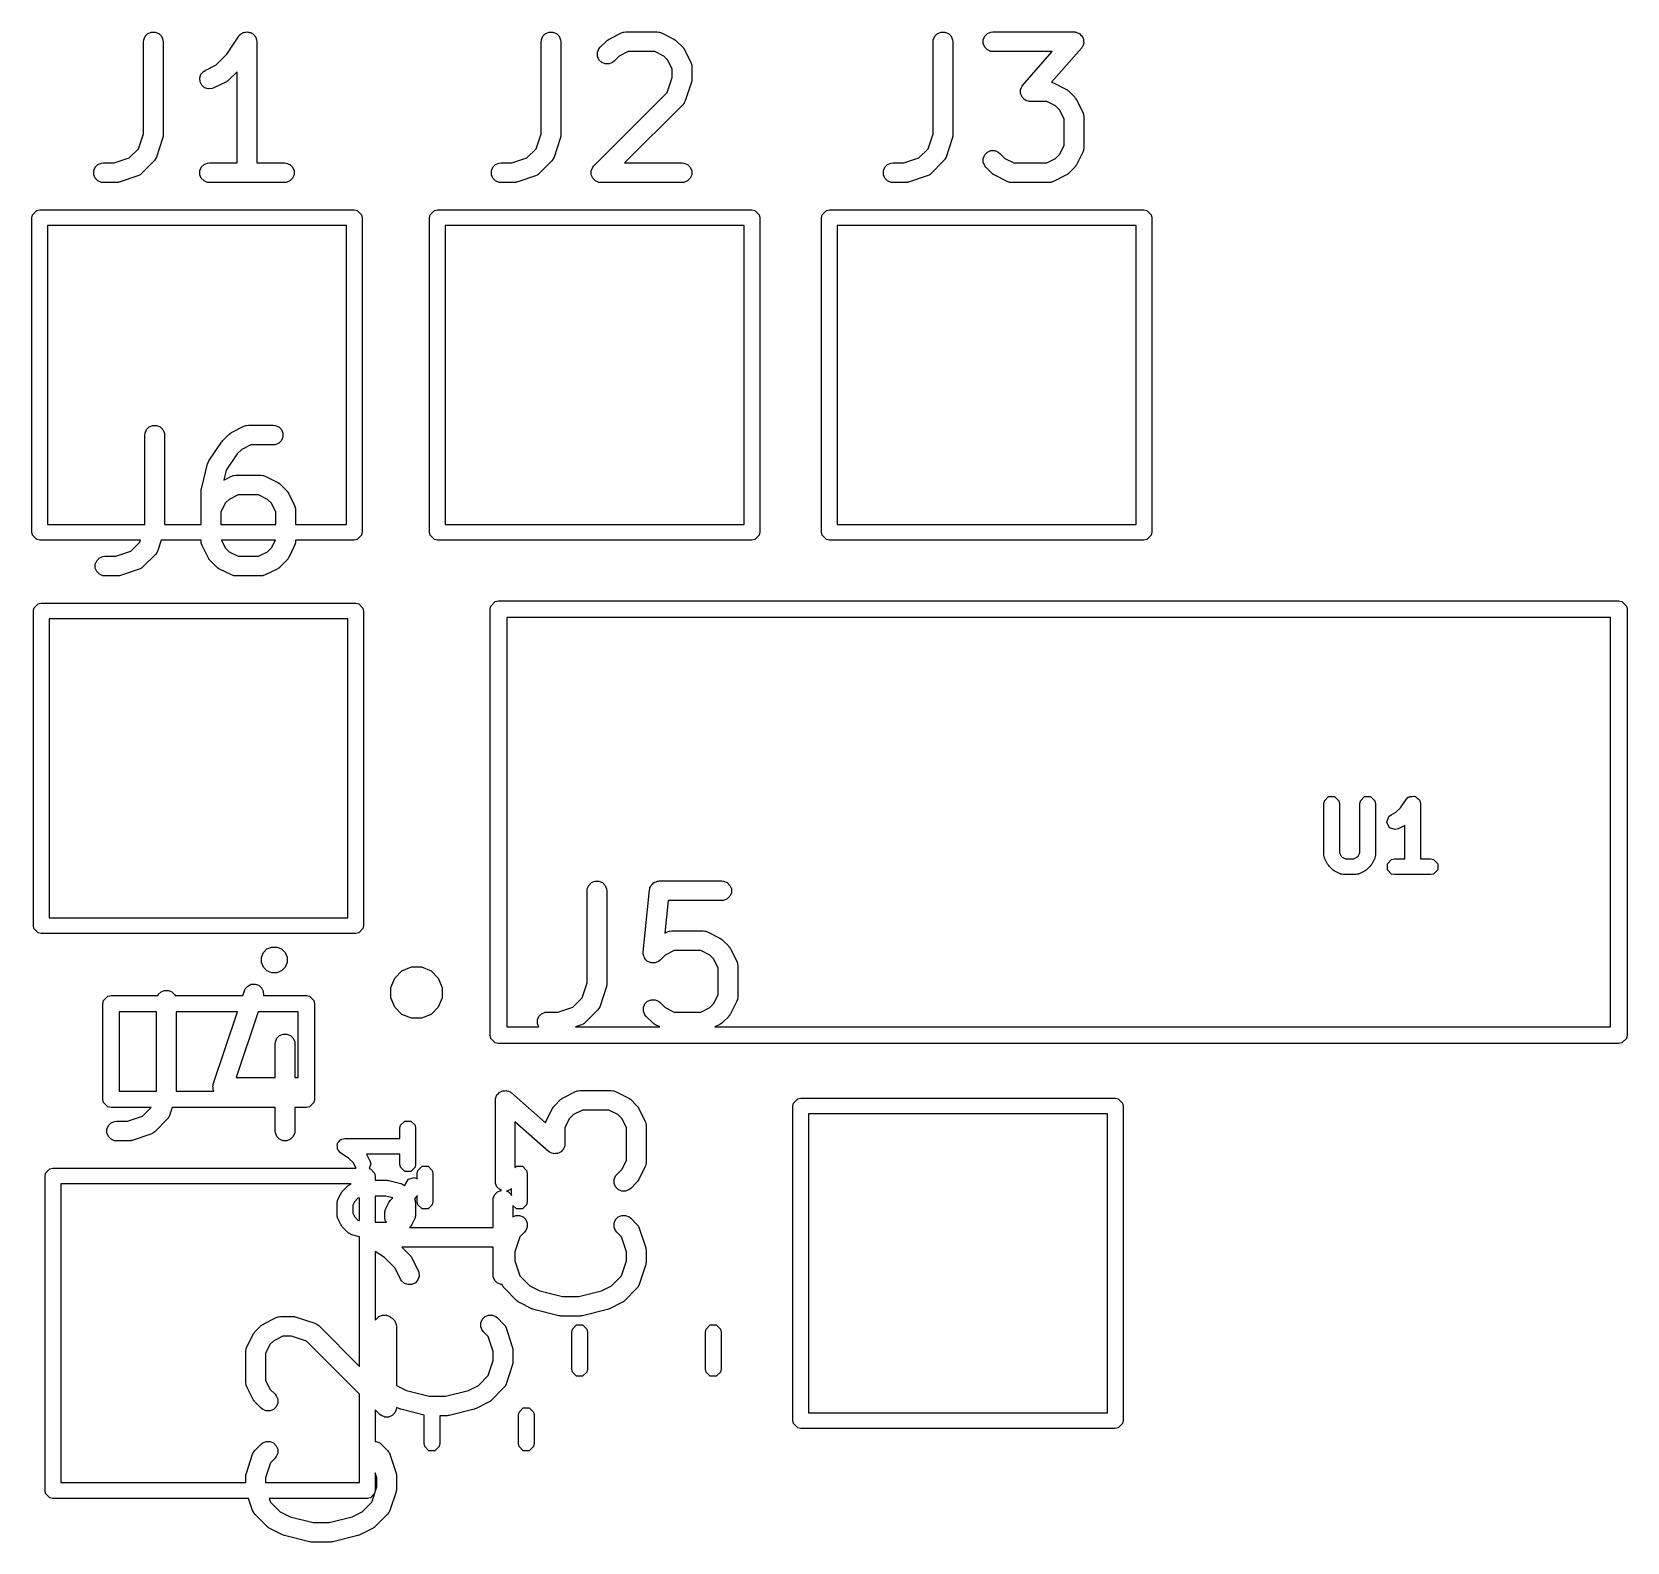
# Model space of a CAD drawing. Extents: x 3.982 to 4.461, y -3.143 to -2.69.
import ezdxf

# ---------------------------------------------------------------- set-up
doc = ezdxf.new("R2010")
doc.units = 0
doc.header["$MEASUREMENT"] = 0
doc.layers.add('BLACK', color=7, linetype='CONTINUOUS')

msp = doc.modelspace()

# ---------------------------------------------------------------- linework, layer by layer
at = {"layer": 'BLACK', "linetype": 'CONTINUOUS'}
for p, q in [((4.01541, -2.69266), (4.01546, -2.69208)), ((4.01541, -2.7203), (4.01541, -2.69266)), ((4.01546, -2.69208), (4.01591, -2.69102)), ((4.01591, -2.69102), (4.01672, -2.6902)), ((4.01672, -2.6902), (4.01778, -2.68976)), ((4.01778, -2.68976), (4.01894, -2.68976)), ((4.01894, -2.68976), (4.02, -2.6902)), ((4.02, -2.6902), (4.02082, -2.69102)), ((4.02082, -2.69102), (4.02126, -2.69208)), ((4.02126, -2.69208), (4.02131, -2.69266)), ((4.02131, -2.69266), (4.02131, -2.72078)), ((4.04044, -2.6964), (4.04403, -2.69102)), ((4.04403, -2.69101), (4.04439, -2.69057)), ((4.04403, -2.69102), (4.04403, -2.69101)), ((4.04403, -2.69102), (4.04403, -2.69102)), ((4.04403, -2.69102), (4.04403, -2.69102)), ((4.04439, -2.69057), (4.04463, -2.69041)), ((4.04463, -2.69041), (4.04484, -2.6902)), ((4.04484, -2.6902), (4.04511, -2.69009)), ((4.04511, -2.69009), (4.04535, -2.68993)), ((4.04535, -2.68993), (4.04564, -2.68987)), ((4.04564, -2.68987), (4.04591, -2.68976)), ((4.04591, -2.68976), (4.0462, -2.68976)), ((4.0462, -2.68976), (4.04648, -2.6897)), ((4.04648, -2.6897), (4.04677, -2.68976)), ((4.04677, -2.68976), (4.04706, -2.68976)), ((4.04706, -2.68976), (4.04733, -2.68987)), ((4.04733, -2.68987), (4.04761, -2.68993)), ((4.04761, -2.68993), (4.04785, -2.69009)), ((4.04785, -2.69009), (4.04812, -2.6902)), ((4.04812, -2.6902), (4.04833, -2.69041)), ((4.04833, -2.69041), (4.04857, -2.69057)), ((4.04857, -2.69057), (4.04873, -2.69081)), ((4.04873, -2.69081), (4.04894, -2.69102)), ((4.04894, -2.69102), (4.04905, -2.69128)), ((4.04905, -2.69128), (4.04921, -2.69152)), ((4.04921, -2.69152), (4.04927, -2.69181)), ((4.04927, -2.69181), (4.04938, -2.69208)), ((4.04938, -2.69208), (4.04943, -2.69265)), ((4.04943, -2.69265), (4.04943, -2.69265)), ((4.04943, -2.69265), (4.04943, -2.69265)), ((4.04943, -2.69265), (4.04943, -2.69266)), ((4.04943, -2.69266), (4.04943, -2.72907)), ((4.13489, -2.69266), (4.13495, -2.69208)), ((4.13489, -2.7203), (4.13489, -2.69266)), ((4.13495, -2.69208), (4.13539, -2.69102)), ((4.13539, -2.69102), (4.1362, -2.6902)), ((4.1362, -2.6902), (4.13727, -2.68976)), ((4.13727, -2.68976), (4.13842, -2.68976)), ((4.13842, -2.68976), (4.13948, -2.6902)), ((4.13948, -2.6902), (4.1403, -2.69102)), ((4.1403, -2.69102), (4.14074, -2.69208)), ((4.14074, -2.69208), (4.14079, -2.69266)), ((4.14079, -2.69266), (4.14079, -2.72078)), ((4.15263, -2.69432), (4.1545, -2.69244)), ((4.1545, -2.69244), (4.15473, -2.69226)), ((4.15473, -2.69226), (4.15478, -2.6922)), ((4.15478, -2.6922), (4.15487, -2.69214)), ((4.15487, -2.69214), (4.15495, -2.69208)), ((4.15495, -2.69208), (4.15502, -2.69205)), ((4.15502, -2.69205), (4.15527, -2.69189)), ((4.15527, -2.69189), (4.15902, -2.69002)), ((4.15902, -2.69002), (4.15956, -2.68981)), ((4.15956, -2.68981), (4.15966, -2.6898)), ((4.15966, -2.6898), (4.15976, -2.68976)), ((4.15976, -2.68976), (4.16034, -2.6897)), ((4.16034, -2.6897), (4.16971, -2.6897)), ((4.16971, -2.6897), (4.17029, -2.68976)), ((4.17029, -2.68976), (4.17039, -2.6898)), ((4.17039, -2.6898), (4.17049, -2.68981)), ((4.17049, -2.68981), (4.17103, -2.69002)), ((4.17103, -2.69002), (4.17478, -2.69189)), ((4.17478, -2.69189), (4.17503, -2.69205)), ((4.17503, -2.69205), (4.1751, -2.69208)), ((4.1751, -2.69208), (4.17518, -2.69214)), ((4.17518, -2.69214), (4.17527, -2.6922)), ((4.17527, -2.6922), (4.17532, -2.69226)), ((4.17532, -2.69226), (4.17555, -2.69244)), ((4.17555, -2.69244), (4.17742, -2.69432)), ((4.25265, -2.69266), (4.25271, -2.69208)), ((4.25265, -2.7203), (4.25265, -2.69266)), ((4.25271, -2.69208), (4.25315, -2.69102)), ((4.25315, -2.69102), (4.25396, -2.6902)), ((4.25396, -2.6902), (4.25503, -2.68976)), ((4.25503, -2.68976), (4.25618, -2.68976)), ((4.25618, -2.68976), (4.25724, -2.6902)), ((4.25724, -2.6902), (4.25806, -2.69102)), ((4.25806, -2.69102), (4.2585, -2.69208)), ((4.2585, -2.69208), (4.25856, -2.69266)), ((4.25856, -2.69266), (4.25856, -2.72078)), ((4.2677, -2.69208), (4.26815, -2.69102)), ((4.2677, -2.69323), (4.2677, -2.69208)), ((4.26815, -2.6943), (4.2677, -2.69323)), ((4.26815, -2.69102), (4.26896, -2.6902)), ((4.26896, -2.6902), (4.27002, -2.68976)), ((4.27002, -2.68976), (4.2706, -2.6897)), ((4.2706, -2.6897), (4.29497, -2.6897)), ((4.29497, -2.6897), (4.29528, -2.68973)), ((4.29528, -2.68973), (4.29535, -2.68973)), ((4.29535, -2.68973), (4.29541, -2.68975)), ((4.29541, -2.68975), (4.29555, -2.68976)), ((4.29555, -2.68976), (4.29599, -2.68994)), ((4.29599, -2.68994), (4.29645, -2.6901)), ((4.29645, -2.6901), (4.29652, -2.69016)), ((4.29652, -2.69016), (4.29661, -2.6902)), ((4.29661, -2.6902), (4.29695, -2.69054)), ((4.29695, -2.69054), (4.29731, -2.69086)), ((4.29731, -2.69086), (4.29736, -2.69095)), ((4.29736, -2.69095), (4.29743, -2.69102)), ((4.29743, -2.69102), (4.29761, -2.69146)), ((4.29761, -2.69146), (4.29782, -2.69189)), ((4.29787, -2.69323), (4.29769, -2.69368)), ((4.29782, -2.69189), (4.29783, -2.69199)), ((4.29783, -2.69199), (4.29787, -2.69208)), ((4.29787, -2.69208), (4.29787, -2.69256)), ((4.29787, -2.69256), (4.2979, -2.69304)), ((4.2979, -2.69304), (4.29787, -2.69313)), ((4.29787, -2.69313), (4.29787, -2.69323)), ((4.03723, -2.6996), (4.04044, -2.6964)), ((4.15182, -2.69583), (4.15226, -2.69477)), ((4.15182, -2.69698), (4.15182, -2.69583)), ((4.15226, -2.69805), (4.15182, -2.69698)), ((4.15226, -2.69477), (4.15263, -2.69432)), ((4.15307, -2.69886), (4.15226, -2.69805)), ((4.15834, -2.69696), (4.1568, -2.69849)), ((4.16104, -2.69561), (4.15834, -2.69696)), ((4.16902, -2.69561), (4.16104, -2.69561)), ((4.17171, -2.69696), (4.16902, -2.69561)), ((4.17291, -2.69816), (4.17171, -2.69696)), ((4.17426, -2.70085), (4.17291, -2.69816)), ((4.17742, -2.69432), (4.17761, -2.69454)), ((4.17761, -2.69454), (4.17767, -2.6946)), ((4.17767, -2.6946), (4.17773, -2.69468)), ((4.17773, -2.69468), (4.17779, -2.69477)), ((4.17779, -2.69477), (4.17782, -2.69484)), ((4.17782, -2.69484), (4.17798, -2.69509)), ((4.17798, -2.69509), (4.17985, -2.69884)), ((4.26896, -2.69511), (4.26815, -2.6943)), ((4.27002, -2.69555), (4.26896, -2.69511)), ((4.2706, -2.69561), (4.27002, -2.69555)), ((4.28847, -2.69561), (4.2706, -2.69561)), ((4.27963, -2.70571), (4.28847, -2.69561)), ((4.29719, -2.6946), (4.28826, -2.70481)), ((4.29737, -2.69435), (4.29719, -2.6946)), ((4.29743, -2.6943), (4.29737, -2.69435)), ((4.29745, -2.69425), (4.29743, -2.6943)), ((4.29753, -2.69413), (4.29745, -2.69425)), ((4.29769, -2.69368), (4.29753, -2.69413)), ((4.0323, -2.70354), (4.03267, -2.70244)), ((4.03267, -2.70244), (4.03342, -2.70157)), ((4.03342, -2.70157), (4.03391, -2.70126)), ((4.03391, -2.70126), (4.03723, -2.6996)), ((4.04353, -2.70166), (4.04107, -2.70412)), ((4.04353, -2.72907), (4.04353, -2.70166)), ((4.15414, -2.6993), (4.15307, -2.69886)), ((4.15529, -2.6993), (4.15414, -2.6993)), ((4.15635, -2.69886), (4.15529, -2.6993)), ((4.1568, -2.69849), (4.15635, -2.69886)), ((4.17426, -2.70343), (4.17426, -2.70085)), ((4.17985, -2.69884), (4.18006, -2.69938)), ((4.18006, -2.69938), (4.18007, -2.69948)), ((4.18007, -2.69948), (4.18011, -2.69958)), ((4.18011, -2.69958), (4.18016, -2.70016)), ((4.18016, -2.70016), (4.18016, -2.70391)), ((4.03239, -2.70469), (4.0323, -2.70354)), ((4.0329, -2.70572), (4.03239, -2.70469)), ((4.03377, -2.70647), (4.0329, -2.70572)), ((4.03486, -2.70683), (4.03377, -2.70647)), ((4.03601, -2.70675), (4.03486, -2.70683)), ((4.03655, -2.70655), (4.03601, -2.70675)), ((4.0403, -2.70467), (4.03655, -2.70655)), ((4.04055, -2.70452), (4.0403, -2.70467)), ((4.04062, -2.70449), (4.04055, -2.70452)), ((4.0407, -2.70442), (4.04062, -2.70449)), ((4.04079, -2.70436), (4.0407, -2.70442)), ((4.04084, -2.7043), (4.04079, -2.70436)), ((4.04107, -2.70412), (4.04084, -2.7043)), ((4.15075, -2.72994), (4.17276, -2.70793)), ((4.17276, -2.70793), (4.17426, -2.70343)), ((4.18001, -2.70484), (4.17814, -2.71046)), ((4.18008, -2.70455), (4.18001, -2.70484)), ((4.18011, -2.70448), (4.18008, -2.70455)), ((4.18012, -2.70438), (4.18011, -2.70448)), ((4.18014, -2.70427), (4.18012, -2.70438)), ((4.18016, -2.70391), (4.18014, -2.7042)), ((4.18014, -2.7042), (4.18014, -2.70427)), ((4.27892, -2.70727), (4.27895, -2.70718)), ((4.27895, -2.70775), (4.27892, -2.70727)), ((4.27895, -2.70708), (4.27914, -2.70664)), ((4.27895, -2.70718), (4.27895, -2.70708)), ((4.27895, -2.70823), (4.27895, -2.70775)), ((4.27914, -2.70664), (4.27929, -2.70618)), ((4.27929, -2.70618), (4.27937, -2.70607)), ((4.27937, -2.70607), (4.27939, -2.70601)), ((4.27939, -2.70601), (4.27945, -2.70596)), ((4.27945, -2.70596), (4.27963, -2.70571)), ((4.28826, -2.70481), (4.28879, -2.70501)), ((4.28879, -2.70501), (4.29254, -2.70689)), ((4.29254, -2.70689), (4.29279, -2.70704)), ((4.29279, -2.70704), (4.29286, -2.70707)), ((4.29286, -2.70707), (4.29294, -2.70714)), ((4.29294, -2.70714), (4.29303, -2.7072)), ((4.29303, -2.7072), (4.29308, -2.70726)), ((4.29308, -2.70726), (4.29331, -2.70744)), ((4.29331, -2.70744), (4.29519, -2.70932)), ((4.17742, -2.71162), (4.15997, -2.72907)), ((4.17779, -2.71117), (4.17742, -2.71162)), ((4.17783, -2.71107), (4.17779, -2.71117)), ((4.1779, -2.71099), (4.17783, -2.71107)), ((4.17814, -2.71046), (4.1779, -2.71099)), ((4.27899, -2.70832), (4.27895, -2.70823)), ((4.279, -2.70842), (4.27899, -2.70832)), ((4.27921, -2.70885), (4.279, -2.70842)), ((4.27939, -2.7093), (4.27921, -2.70885)), ((4.27946, -2.70937), (4.27939, -2.7093)), ((4.27951, -2.70945), (4.27946, -2.70937)), ((4.27987, -2.70977), (4.27951, -2.70945)), ((4.28021, -2.71011), (4.27987, -2.70977)), ((4.2803, -2.71015), (4.28021, -2.71011)), ((4.28038, -2.71021), (4.2803, -2.71015)), ((4.28083, -2.71037), (4.28038, -2.71021)), ((4.28127, -2.71055), (4.28083, -2.71037)), ((4.28141, -2.71056), (4.28127, -2.71055)), ((4.28147, -2.71058), (4.28141, -2.71056)), ((4.28154, -2.71058), (4.28147, -2.71058)), ((4.28185, -2.71061), (4.28154, -2.71058)), ((4.28678, -2.71061), (4.28185, -2.71061)), ((4.28947, -2.71196), (4.28678, -2.71061)), ((4.29067, -2.71315), (4.28947, -2.71196)), ((4.29519, -2.70932), (4.29537, -2.70954)), ((4.29537, -2.70954), (4.29543, -2.70959)), ((4.29543, -2.70959), (4.29549, -2.70968)), ((4.29549, -2.70968), (4.29555, -2.70976)), ((4.29555, -2.70976), (4.29558, -2.70984)), ((4.29558, -2.70984), (4.29574, -2.71008)), ((4.29574, -2.71008), (4.29761, -2.71383)), ((4.29202, -2.71585), (4.29067, -2.71315)), ((4.29202, -2.72383), (4.29202, -2.71585)), ((4.29761, -2.71383), (4.29782, -2.71437)), ((4.29782, -2.71437), (4.29783, -2.71448)), ((4.29783, -2.71448), (4.29787, -2.71458)), ((4.29787, -2.71458), (4.29793, -2.71515)), ((4.29793, -2.71515), (4.29793, -2.72453)), ((4.01391, -2.72481), (4.01541, -2.7203)), ((4.02116, -2.72171), (4.01929, -2.72734)), ((4.02123, -2.72143), (4.02116, -2.72171)), ((4.02126, -2.72135), (4.02123, -2.72143)), ((4.02127, -2.72125), (4.02126, -2.72135)), ((4.02129, -2.72115), (4.02127, -2.72125)), ((4.02131, -2.72078), (4.02128, -2.72107)), ((4.02128, -2.72107), (4.02129, -2.72115)), ((4.13339, -2.72481), (4.13489, -2.7203)), ((4.14064, -2.72171), (4.13877, -2.72734)), ((4.14071, -2.72143), (4.14064, -2.72171)), ((4.14074, -2.72135), (4.14071, -2.72143)), ((4.14075, -2.72125), (4.14074, -2.72135)), ((4.14077, -2.72115), (4.14075, -2.72125)), ((4.14079, -2.72078), (4.14077, -2.72107)), ((4.14077, -2.72107), (4.14077, -2.72115)), ((4.25115, -2.72481), (4.25265, -2.7203)), ((4.2584, -2.72171), (4.25653, -2.72734)), ((4.25847, -2.72143), (4.2584, -2.72171)), ((4.2585, -2.72135), (4.25847, -2.72143)), ((4.25851, -2.72125), (4.2585, -2.72135)), ((4.25853, -2.72115), (4.25851, -2.72125)), ((4.25856, -2.72078), (4.25853, -2.72107)), ((4.25853, -2.72107), (4.25853, -2.72115)), ((4.01114, -2.72757), (4.01391, -2.72481)), ((4.13062, -2.72757), (4.13339, -2.72481)), ((4.24838, -2.72757), (4.25115, -2.72481)), ((4.2677, -2.7277), (4.26815, -2.72664)), ((4.26815, -2.72664), (4.26896, -2.72582)), ((4.26896, -2.72582), (4.27002, -2.72538)), ((4.27002, -2.72538), (4.27118, -2.72538)), ((4.27118, -2.72538), (4.27224, -2.72582)), ((4.27224, -2.72582), (4.27269, -2.72619)), ((4.27269, -2.72619), (4.27422, -2.72773)), ((4.28947, -2.72773), (4.29067, -2.72653)), ((4.29067, -2.72653), (4.29202, -2.72383)), ((4.29761, -2.72585), (4.29574, -2.7296)), ((4.29782, -2.72531), (4.29761, -2.72585)), ((4.29783, -2.7252), (4.29782, -2.72531)), ((4.29787, -2.7251), (4.29783, -2.7252)), ((4.29793, -2.72453), (4.29787, -2.7251)), ((4.00047, -2.73145), (4.00091, -2.73039)), ((4.00047, -2.7326), (4.00047, -2.73145)), ((4.00091, -2.73039), (4.00172, -2.72957)), ((4.00172, -2.72957), (4.00279, -2.72913)), ((4.00279, -2.72913), (4.00336, -2.72907)), ((4.00336, -2.72907), (4.00663, -2.72907)), ((4.00663, -2.72907), (4.01114, -2.72757)), ((4.01857, -2.72849), (4.01482, -2.73224)), ((4.01894, -2.72804), (4.01857, -2.72849)), ((4.01898, -2.72794), (4.01894, -2.72804)), ((4.01905, -2.72786), (4.01898, -2.72794)), ((4.01929, -2.72734), (4.01905, -2.72786)), ((4.03234, -2.73145), (4.03278, -2.73039)), ((4.03234, -2.7326), (4.03234, -2.73145)), ((4.03278, -2.73039), (4.03359, -2.72957)), ((4.03359, -2.72957), (4.03466, -2.72913)), ((4.03466, -2.72913), (4.03523, -2.72907)), ((4.03523, -2.72907), (4.04353, -2.72907)), ((4.04943, -2.72907), (4.05773, -2.72907)), ((4.05773, -2.72907), (4.05831, -2.72913)), ((4.05831, -2.72913), (4.05937, -2.72957)), ((4.05937, -2.72957), (4.06019, -2.73039)), ((4.06019, -2.73039), (4.06063, -2.73145)), ((4.06063, -2.73145), (4.06063, -2.7326)), ((4.11995, -2.73145), (4.12039, -2.73039)), ((4.11995, -2.7326), (4.11995, -2.73145)), ((4.12039, -2.73039), (4.1212, -2.72957)), ((4.1212, -2.72957), (4.12227, -2.72913)), ((4.12227, -2.72913), (4.12284, -2.72907)), ((4.12284, -2.72907), (4.12611, -2.72907)), ((4.12611, -2.72907), (4.13062, -2.72757)), ((4.13805, -2.72849), (4.1343, -2.73224)), ((4.13842, -2.72804), (4.13805, -2.72849)), ((4.13846, -2.72794), (4.13842, -2.72804)), ((4.13853, -2.72786), (4.13846, -2.72794)), ((4.13877, -2.72734), (4.13853, -2.72786)), ((4.14994, -2.73145), (4.15038, -2.73039)), ((4.14994, -2.7326), (4.14994, -2.73145)), ((4.15038, -2.73039), (4.15075, -2.72994)), ((4.15997, -2.72907), (4.17721, -2.72907)), ((4.17721, -2.72907), (4.17779, -2.72913)), ((4.17779, -2.72913), (4.17885, -2.72957)), ((4.17885, -2.72957), (4.17967, -2.73039)), ((4.17967, -2.73039), (4.18011, -2.73145)), ((4.18011, -2.73145), (4.18011, -2.7326)), ((4.23771, -2.73145), (4.23815, -2.73039)), ((4.23771, -2.7326), (4.23771, -2.73145)), ((4.23815, -2.73039), (4.23896, -2.72957)), ((4.23896, -2.72957), (4.24003, -2.72913)), ((4.24003, -2.72913), (4.2406, -2.72907)), ((4.2406, -2.72907), (4.24387, -2.72907)), ((4.24387, -2.72907), (4.24838, -2.72757)), ((4.25582, -2.72849), (4.25207, -2.73224)), ((4.25618, -2.72804), (4.25582, -2.72849)), ((4.25622, -2.72794), (4.25618, -2.72804)), ((4.25629, -2.72786), (4.25622, -2.72794)), ((4.25653, -2.72734), (4.25629, -2.72786)), ((4.2677, -2.72885), (4.2677, -2.7277)), ((4.26815, -2.72992), (4.2677, -2.72885)), ((4.26851, -2.73037), (4.26815, -2.72992)), ((4.27039, -2.73224), (4.26851, -2.73037)), ((4.27422, -2.72773), (4.27692, -2.72907)), ((4.27692, -2.72907), (4.28678, -2.72907)), ((4.28678, -2.72907), (4.28947, -2.72773)), ((4.29519, -2.73037), (4.29331, -2.73224)), ((4.29537, -2.73014), (4.29519, -2.73037)), ((4.29543, -2.73009), (4.29537, -2.73014)), ((4.29549, -2.73), (4.29543, -2.73009)), ((4.29555, -2.72992), (4.29549, -2.73)), ((4.29558, -2.72985), (4.29555, -2.72992)), ((4.29574, -2.7296), (4.29558, -2.72985)), ((4.00091, -2.73367), (4.00047, -2.7326)), ((4.00172, -2.73448), (4.00091, -2.73367)), ((4.00279, -2.73492), (4.00172, -2.73448)), ((4.00336, -2.73498), (4.00279, -2.73492)), ((4.00711, -2.73498), (4.00336, -2.73498)), ((4.0074, -2.73495), (4.00711, -2.73498)), ((4.00748, -2.73496), (4.0074, -2.73495)), ((4.00758, -2.73493), (4.00748, -2.73496)), ((4.00769, -2.73492), (4.00758, -2.73493)), ((4.00776, -2.73489), (4.00769, -2.73492)), ((4.00805, -2.73483), (4.00776, -2.73489)), ((4.01367, -2.73295), (4.00805, -2.73483)), ((4.0142, -2.73272), (4.01367, -2.73295)), ((4.01428, -2.73265), (4.0142, -2.73272)), ((4.01438, -2.73261), (4.01428, -2.73265)), ((4.01482, -2.73224), (4.01438, -2.73261)), ((4.03278, -2.73367), (4.03234, -2.7326)), ((4.03359, -2.73448), (4.03278, -2.73367)), ((4.03466, -2.73492), (4.03359, -2.73448)), ((4.03523, -2.73498), (4.03466, -2.73492)), ((4.05773, -2.73498), (4.03523, -2.73498)), ((4.05831, -2.73492), (4.05773, -2.73498)), ((4.05937, -2.73448), (4.05831, -2.73492)), ((4.06019, -2.73367), (4.05937, -2.73448)), ((4.06063, -2.7326), (4.06019, -2.73367)), ((4.12039, -2.73367), (4.11995, -2.7326)), ((4.1212, -2.73448), (4.12039, -2.73367)), ((4.12227, -2.73492), (4.1212, -2.73448)), ((4.12284, -2.73498), (4.12227, -2.73492)), ((4.12659, -2.73498), (4.12284, -2.73498)), ((4.12688, -2.73495), (4.12659, -2.73498)), ((4.12696, -2.73496), (4.12688, -2.73495)), ((4.12706, -2.73493), (4.12696, -2.73496)), ((4.12717, -2.73492), (4.12706, -2.73493)), ((4.12724, -2.73489), (4.12717, -2.73492)), ((4.12753, -2.73483), (4.12724, -2.73489)), ((4.13315, -2.73295), (4.12753, -2.73483)), ((4.13368, -2.73272), (4.13315, -2.73295)), ((4.13376, -2.73265), (4.13368, -2.73272)), ((4.13386, -2.73261), (4.13376, -2.73265)), ((4.1343, -2.73224), (4.13386, -2.73261)), ((4.15038, -2.73367), (4.14994, -2.7326)), ((4.1512, -2.73448), (4.15038, -2.73367)), ((4.15226, -2.73492), (4.1512, -2.73448)), ((4.15284, -2.73498), (4.15226, -2.73492)), ((4.17721, -2.73498), (4.15284, -2.73498)), ((4.17779, -2.73492), (4.17721, -2.73498)), ((4.17885, -2.73448), (4.17779, -2.73492)), ((4.17967, -2.73367), (4.17885, -2.73448)), ((4.18011, -2.7326), (4.17967, -2.73367)), ((4.23815, -2.73367), (4.23771, -2.7326)), ((4.23896, -2.73448), (4.23815, -2.73367)), ((4.24003, -2.73492), (4.23896, -2.73448)), ((4.2406, -2.73498), (4.24003, -2.73492)), ((4.24435, -2.73498), (4.2406, -2.73498)), ((4.24465, -2.73495), (4.24435, -2.73498)), ((4.24472, -2.73496), (4.24465, -2.73495)), ((4.24483, -2.73493), (4.24472, -2.73496)), ((4.24493, -2.73492), (4.24483, -2.73493)), ((4.245, -2.73489), (4.24493, -2.73492)), ((4.24529, -2.73483), (4.245, -2.73489)), ((4.25091, -2.73295), (4.24529, -2.73483)), ((4.25144, -2.73272), (4.25091, -2.73295)), ((4.25152, -2.73265), (4.25144, -2.73272)), ((4.25162, -2.73261), (4.25152, -2.73265)), ((4.25207, -2.73224), (4.25162, -2.73261)), ((4.27061, -2.73243), (4.27039, -2.73224)), ((4.27067, -2.73248), (4.27061, -2.73243)), ((4.27075, -2.73254), (4.27067, -2.73248)), ((4.27083, -2.73261), (4.27075, -2.73254)), ((4.27091, -2.73264), (4.27083, -2.73261)), ((4.27115, -2.73279), (4.27091, -2.73264)), ((4.2749, -2.73467), (4.27115, -2.73279)), ((4.27545, -2.73487), (4.2749, -2.73467)), ((4.27555, -2.73488), (4.27545, -2.73487)), ((4.27565, -2.73492), (4.27555, -2.73488)), ((4.27623, -2.73498), (4.27565, -2.73492)), ((4.28747, -2.73498), (4.27623, -2.73498)), ((4.28805, -2.73492), (4.28747, -2.73498)), ((4.28815, -2.73488), (4.28805, -2.73492)), ((4.28825, -2.73487), (4.28815, -2.73488)), ((4.28879, -2.73467), (4.28825, -2.73487)), ((4.29254, -2.73279), (4.28879, -2.73467)), ((4.29279, -2.73264), (4.29254, -2.73279)), ((4.29286, -2.73261), (4.29279, -2.73264)), ((4.29294, -2.73254), (4.29286, -2.73261)), ((4.29303, -2.73248), (4.29294, -2.73254)), ((4.29308, -2.73243), (4.29303, -2.73248)), ((4.29331, -2.73224), (4.29308, -2.73243)), ((3.98188, -2.74554), (3.98206, -2.74463)), ((3.98188, -2.84003), (3.98188, -2.74554)), ((3.98206, -2.74463), (3.98334, -2.74336)), ((3.98334, -2.74336), (3.98424, -2.74318)), ((3.98424, -2.74318), (4.07873, -2.74318)), ((4.07873, -2.74318), (4.07963, -2.74336)), ((4.07963, -2.74336), (4.08091, -2.74463)), ((4.08091, -2.74463), (4.08109, -2.74554)), ((4.08109, -2.74554), (4.08109, -2.84003)), ((4.10136, -2.74554), (4.10154, -2.74463)), ((4.10136, -2.84003), (4.10136, -2.74554)), ((4.10154, -2.74463), (4.10282, -2.74336)), ((4.10282, -2.74336), (4.10372, -2.74318)), ((4.10372, -2.74318), (4.19821, -2.74318)), ((4.19821, -2.74318), (4.19911, -2.74336)), ((4.19911, -2.74336), (4.20039, -2.74463)), ((4.20039, -2.74463), (4.20057, -2.74554)), ((4.20057, -2.74554), (4.20057, -2.84003)), ((4.21912, -2.74554), (4.2193, -2.74463)), ((4.21912, -2.84003), (4.21912, -2.74554)), ((4.2193, -2.74463), (4.22058, -2.74336)), ((4.22058, -2.74336), (4.22148, -2.74318)), ((4.22148, -2.74318), (4.31597, -2.74318)), ((4.31597, -2.74318), (4.31687, -2.74336)), ((4.31687, -2.74336), (4.31815, -2.74463)), ((4.31815, -2.74463), (4.31833, -2.74554)), ((4.31833, -2.74554), (4.31833, -2.84003)), ((3.9866, -2.7479), (3.9866, -2.83766)), ((4.07637, -2.7479), (3.9866, -2.7479)), ((4.07637, -2.83766), (4.07637, -2.7479)), ((4.10608, -2.7479), (4.10608, -2.83766)), ((4.19585, -2.7479), (4.10608, -2.7479)), ((4.19585, -2.83766), (4.19585, -2.7479)), ((4.22384, -2.7479), (4.22384, -2.83766)), ((4.31361, -2.7479), (4.22384, -2.7479)), ((4.31361, -2.83766), (4.31361, -2.7479)), ((4.01634, -2.80921), (4.01715, -2.80839)), ((4.01715, -2.80839), (4.01821, -2.80795)), ((4.01821, -2.80795), (4.01937, -2.80795)), ((4.01937, -2.80795), (4.02043, -2.80839)), ((4.02043, -2.80839), (4.02125, -2.80921)), ((4.04184, -2.81008), (4.04559, -2.80821)), ((4.04559, -2.80821), (4.04613, -2.808)), ((4.04613, -2.808), (4.04624, -2.80799)), ((4.04624, -2.80799), (4.04634, -2.80795)), ((4.04634, -2.80795), (4.04691, -2.8079)), ((4.04691, -2.8079), (4.05441, -2.8079)), ((4.05441, -2.8079), (4.05499, -2.80795)), ((4.05499, -2.80795), (4.05605, -2.80839)), ((4.05605, -2.80839), (4.05687, -2.80921)), ((4.01584, -2.81085), (4.01589, -2.81027)), ((4.01584, -2.83766), (4.01584, -2.81085)), ((4.01589, -2.81027), (4.01634, -2.80921)), ((4.02125, -2.80921), (4.02169, -2.81027)), ((4.02169, -2.81027), (4.02174, -2.81085)), ((4.02174, -2.81085), (4.02174, -2.83766)), ((4.03508, -2.81858), (4.03883, -2.81296)), ((4.03883, -2.81296), (4.03901, -2.81274)), ((4.03883, -2.81296), (4.03883, -2.81296)), ((4.03883, -2.81296), (4.03883, -2.81296)), ((4.03901, -2.81274), (4.0392, -2.81251)), ((4.0392, -2.81251), (4.04107, -2.81063)), ((4.0392, -2.81251), (4.0392, -2.81251)), ((4.0392, -2.81251), (4.0392, -2.81251)), ((4.04107, -2.81063), (4.0413, -2.81045)), ((4.0413, -2.81045), (4.04135, -2.81039)), ((4.04135, -2.81039), (4.04144, -2.81033)), ((4.04144, -2.81033), (4.04152, -2.81027)), ((4.04152, -2.81027), (4.04159, -2.81024)), ((4.04159, -2.81024), (4.04184, -2.81008)), ((4.05605, -2.8133), (4.05499, -2.81374)), ((4.05687, -2.81249), (4.05605, -2.8133)), ((4.05687, -2.80921), (4.05731, -2.81027)), ((4.05731, -2.81142), (4.05687, -2.81249)), ((4.05731, -2.81027), (4.05731, -2.81142)), ((4.04358, -2.81648), (4.04028, -2.82143)), ((4.04491, -2.81515), (4.04358, -2.81648)), ((4.04761, -2.8138), (4.04491, -2.81515)), ((4.05441, -2.8138), (4.04761, -2.8138)), ((4.05499, -2.81374), (4.05441, -2.8138)), ((4.0328, -2.827), (4.03467, -2.81951)), ((4.03467, -2.81951), (4.03479, -2.81917)), ((4.03479, -2.81917), (4.03481, -2.81909)), ((4.03481, -2.81909), (4.03484, -2.81903)), ((4.03484, -2.81903), (4.03487, -2.81896)), ((4.03487, -2.81896), (4.03491, -2.8189)), ((4.03491, -2.8189), (4.03508, -2.81858)), ((4.04028, -2.82143), (4.03955, -2.82435)), ((4.04249, -2.82299), (4.04259, -2.82295)), ((4.04259, -2.82295), (4.04316, -2.82289)), ((4.04316, -2.82289), (4.05066, -2.82289)), ((4.05066, -2.82289), (4.05124, -2.82295)), ((4.05124, -2.82295), (4.05134, -2.82299)), ((4.03271, -2.82758), (4.03275, -2.82736)), ((4.03272, -2.82762), (4.03271, -2.82758)), ((4.03271, -2.82772), (4.03272, -2.82762)), ((4.03271, -2.83766), (4.03271, -2.82772)), ((4.03275, -2.82736), (4.03277, -2.82714)), ((4.03277, -2.82714), (4.03278, -2.8271)), ((4.03278, -2.8271), (4.0328, -2.827)), ((4.03955, -2.82435), (4.04184, -2.8232)), ((4.04184, -2.8232), (4.04238, -2.823)), ((4.04238, -2.823), (4.04249, -2.82299)), ((4.05134, -2.82299), (4.05144, -2.823)), ((4.05144, -2.823), (4.05198, -2.8232)), ((4.05198, -2.8232), (4.05573, -2.82508)), ((4.05573, -2.82508), (4.05598, -2.82524)), ((4.05598, -2.82524), (4.05605, -2.82527)), ((4.05605, -2.82527), (4.05613, -2.82533)), ((4.05613, -2.82533), (4.05622, -2.82539)), ((4.05622, -2.82539), (4.05627, -2.82545)), ((4.05627, -2.82545), (4.0565, -2.82563)), ((4.0565, -2.82563), (4.05837, -2.82751)), ((4.05837, -2.82751), (4.05856, -2.82773)), ((4.05856, -2.82773), (4.05862, -2.82779)), ((4.03996, -2.83134), (4.03862, -2.83404)), ((4.04116, -2.83015), (4.03996, -2.83134)), ((4.04386, -2.8288), (4.04116, -2.83015)), ((4.04996, -2.8288), (4.04386, -2.8288)), ((4.05266, -2.83015), (4.04996, -2.8288)), ((4.05386, -2.83134), (4.05266, -2.83015)), ((4.05521, -2.83404), (4.05386, -2.83134)), ((4.05862, -2.82779), (4.05867, -2.82787)), ((4.05867, -2.82787), (4.05874, -2.82796)), ((4.05874, -2.82796), (4.05877, -2.82803)), ((4.05877, -2.82803), (4.05893, -2.82828)), ((4.05893, -2.82828), (4.0608, -2.83202)), ((4.0608, -2.83202), (4.06101, -2.83257)), ((4.06101, -2.83257), (4.06102, -2.83267)), ((4.03862, -2.83404), (4.03862, -2.83766)), ((4.05521, -2.83766), (4.05521, -2.83404)), ((4.06102, -2.83267), (4.06106, -2.83277)), ((4.06106, -2.83277), (4.06111, -2.83335)), ((4.06111, -2.83335), (4.06111, -2.83766)), ((3.98206, -2.84093), (3.98188, -2.84003)), ((3.98334, -2.84221), (3.98206, -2.84093)), ((3.9866, -2.83766), (4.01584, -2.83766)), ((4.02174, -2.83766), (4.03271, -2.83766)), ((4.03862, -2.83766), (4.05521, -2.83766)), ((4.06111, -2.83766), (4.07637, -2.83766)), ((4.08091, -2.84093), (4.07963, -2.84221)), ((4.08109, -2.84003), (4.08091, -2.84093)), ((4.10154, -2.84093), (4.10136, -2.84003)), ((4.10282, -2.84221), (4.10154, -2.84093)), ((4.10608, -2.83766), (4.19585, -2.83766)), ((4.20039, -2.84093), (4.19911, -2.84221)), ((4.20057, -2.84003), (4.20039, -2.84093)), ((4.2193, -2.84093), (4.21912, -2.84003)), ((4.22058, -2.84221), (4.2193, -2.84093)), ((4.22384, -2.83766), (4.31361, -2.83766)), ((4.31815, -2.84093), (4.31687, -2.84221)), ((4.31833, -2.84003), (4.31815, -2.84093)), ((3.98424, -2.84239), (3.98334, -2.84221)), ((4.01454, -2.84239), (3.98424, -2.84239)), ((4.00706, -2.84727), (4.01157, -2.84576)), ((4.01157, -2.84576), (4.01433, -2.843)), ((4.01433, -2.843), (4.01454, -2.84239)), ((4.019, -2.84668), (4.01525, -2.85043)), ((4.01937, -2.84623), (4.019, -2.84668)), ((4.01941, -2.84614), (4.01937, -2.84623)), ((4.01948, -2.84606), (4.01941, -2.84614)), ((4.01972, -2.84553), (4.01948, -2.84606)), ((4.02076, -2.84239), (4.01972, -2.84553)), ((4.03271, -2.84239), (4.02076, -2.84239)), ((4.03271, -2.84272), (4.03271, -2.84239)), ((4.03277, -2.84329), (4.03271, -2.84272)), ((4.03281, -2.84339), (4.03277, -2.84329)), ((4.03282, -2.8435), (4.03281, -2.84339)), ((4.03302, -2.84404), (4.03282, -2.8435)), ((4.0349, -2.84779), (4.03302, -2.84404)), ((4.0388, -2.84239), (4.03996, -2.84472)), ((4.05502, -2.84239), (4.0388, -2.84239)), ((4.03996, -2.84472), (4.04116, -2.84592)), ((4.04116, -2.84592), (4.04386, -2.84727)), ((4.04996, -2.84727), (4.05266, -2.84592)), ((4.05266, -2.84592), (4.05386, -2.84472)), ((4.05386, -2.84472), (4.05502, -2.84239)), ((4.0608, -2.84404), (4.05893, -2.84779)), ((4.06101, -2.8435), (4.0608, -2.84404)), ((4.06102, -2.84339), (4.06101, -2.8435)), ((4.06106, -2.84329), (4.06102, -2.84339)), ((4.06111, -2.84272), (4.06106, -2.84329)), ((4.07873, -2.84239), (4.06111, -2.84239)), ((4.06111, -2.84239), (4.06111, -2.84272)), ((4.07963, -2.84221), (4.07873, -2.84239)), ((4.10372, -2.84239), (4.10282, -2.84221)), ((4.19821, -2.84239), (4.10372, -2.84239)), ((4.19911, -2.84221), (4.19821, -2.84239)), ((4.22148, -2.84239), (4.22058, -2.84221)), ((4.31597, -2.84239), (4.22148, -2.84239)), ((4.31687, -2.84221), (4.31597, -2.84239)), ((4.0009, -2.84964), (4.00134, -2.84858)), ((4.0009, -2.85079), (4.0009, -2.84964)), ((4.00134, -2.85186), (4.0009, -2.85079)), ((4.00134, -2.84858), (4.00215, -2.84776)), ((4.00215, -2.84776), (4.00322, -2.84732)), ((4.00322, -2.84732), (4.00379, -2.84727)), ((4.00379, -2.84727), (4.00706, -2.84727)), ((4.0141, -2.85114), (4.00848, -2.85302)), ((4.01463, -2.85091), (4.0141, -2.85114)), ((4.01471, -2.85084), (4.01463, -2.85091)), ((4.01481, -2.8508), (4.01471, -2.85084)), ((4.01525, -2.85043), (4.01481, -2.8508)), ((4.03505, -2.84804), (4.0349, -2.84779)), ((4.03508, -2.84811), (4.03505, -2.84804)), ((4.03515, -2.84819), (4.03508, -2.84811)), ((4.03521, -2.84828), (4.03515, -2.84819)), ((4.03526, -2.84833), (4.03521, -2.84828)), ((4.03545, -2.84856), (4.03526, -2.84833)), ((4.03732, -2.85043), (4.03545, -2.84856)), ((4.03755, -2.85062), (4.03732, -2.85043)), ((4.0376, -2.85068), (4.03755, -2.85062)), ((4.03769, -2.85073), (4.0376, -2.85068)), ((4.03777, -2.8508), (4.03769, -2.85073)), ((4.03784, -2.85083), (4.03777, -2.8508)), ((4.03809, -2.85098), (4.03784, -2.85083)), ((4.04184, -2.85286), (4.03809, -2.85098)), ((4.04386, -2.84727), (4.04996, -2.84727)), ((4.05573, -2.85098), (4.05198, -2.85286)), ((4.05598, -2.85083), (4.05573, -2.85098)), ((4.05605, -2.8508), (4.05598, -2.85083)), ((4.05613, -2.85073), (4.05605, -2.8508)), ((4.05622, -2.85068), (4.05613, -2.85073)), ((4.05627, -2.85062), (4.05622, -2.85068)), ((4.0565, -2.85043), (4.05627, -2.85062)), ((4.05837, -2.84856), (4.0565, -2.85043)), ((4.05856, -2.84833), (4.05837, -2.84856)), ((4.05862, -2.84828), (4.05856, -2.84833)), ((4.05867, -2.84819), (4.05862, -2.84828)), ((4.05874, -2.84811), (4.05867, -2.84819)), ((4.05877, -2.84804), (4.05874, -2.84811)), ((4.05893, -2.84779), (4.05877, -2.84804)), ((4.00215, -2.85267), (4.00134, -2.85186)), ((4.00322, -2.85311), (4.00215, -2.85267)), ((4.00379, -2.85317), (4.00322, -2.85311)), ((4.00754, -2.85317), (4.00379, -2.85317)), ((4.00783, -2.85314), (4.00754, -2.85317)), ((4.00791, -2.85315), (4.00783, -2.85314)), ((4.00801, -2.85312), (4.00791, -2.85315)), ((4.00812, -2.85311), (4.00801, -2.85312)), ((4.00819, -2.85308), (4.00812, -2.85311)), ((4.00848, -2.85302), (4.00819, -2.85308)), ((4.04238, -2.85307), (4.04184, -2.85286)), ((4.04249, -2.85307), (4.04238, -2.85307)), ((4.04259, -2.85311), (4.04249, -2.85307)), ((4.04316, -2.85317), (4.04259, -2.85311)), ((4.05066, -2.85317), (4.04316, -2.85317)), ((4.05124, -2.85311), (4.05066, -2.85317)), ((4.05134, -2.85307), (4.05124, -2.85311)), ((4.05144, -2.85307), (4.05134, -2.85307)), ((4.05198, -2.85286), (4.05144, -2.85307)), ((4.11974, -2.86223), (4.12109, -2.86088)), ((4.12109, -2.86088), (4.12205, -2.86069)), ((4.12205, -2.86069), (4.45866, -2.86069)), ((4.45866, -2.86069), (4.45962, -2.86088)), ((4.45962, -2.86088), (4.46097, -2.86223)), ((3.98231, -2.86373), (3.98249, -2.86283)), ((3.98231, -2.95822), (3.98231, -2.86373)), ((3.98249, -2.86283), (3.98377, -2.86155)), ((3.98377, -2.86155), (3.98467, -2.86137)), ((3.98467, -2.86137), (4.07916, -2.86137)), ((3.98703, -2.86609), (3.98703, -2.95586)), ((4.0768, -2.86609), (3.98703, -2.86609)), ((4.0768, -2.95586), (4.0768, -2.86609)), ((4.07916, -2.86137), (4.08006, -2.86155)), ((4.08006, -2.86155), (4.08134, -2.86283)), ((4.08134, -2.86283), (4.08152, -2.86373)), ((4.08152, -2.86373), (4.08152, -2.95822)), ((4.11955, -2.86319), (4.11974, -2.86223)), ((4.11955, -2.99114), (4.11955, -2.86319)), ((4.12455, -2.86569), (4.12455, -2.98864)), ((4.45616, -2.86569), (4.12455, -2.86569)), ((4.45616, -2.98864), (4.45616, -2.86569)), ((4.46097, -2.86223), (4.46116, -2.86319)), ((4.46116, -2.86319), (4.46116, -2.99114)), ((4.37002, -2.92161), (4.3702, -2.9207)), ((4.37002, -2.93693), (4.37002, -2.92161)), ((4.3702, -2.9207), (4.37148, -2.91942)), ((4.37148, -2.91942), (4.37329, -2.91942)), ((4.37329, -2.91942), (4.37457, -2.9207)), ((4.37457, -2.9207), (4.37476, -2.92161)), ((4.37476, -2.92161), (4.37476, -2.93637)), ((4.38084, -2.92161), (4.38102, -2.9207)), ((4.38084, -2.93637), (4.38084, -2.92161)), ((4.38102, -2.9207), (4.3823, -2.91942)), ((4.3823, -2.91942), (4.38411, -2.91942)), ((4.38411, -2.91942), (4.38539, -2.9207)), ((4.38539, -2.9207), (4.38557, -2.92161)), ((4.38557, -2.92161), (4.38557, -2.93693)), ((4.39172, -2.92417), (4.39308, -2.9228)), ((4.39308, -2.9228), (4.39476, -2.92029)), ((4.39476, -2.92029), (4.39541, -2.91964)), ((4.39541, -2.91964), (4.39565, -2.91959)), ((4.39565, -2.91959), (4.39582, -2.91942)), ((4.39582, -2.91942), (4.39651, -2.91942)), ((4.39651, -2.91942), (4.39719, -2.91929)), ((4.39719, -2.91929), (4.39739, -2.91942)), ((4.39739, -2.91942), (4.39763, -2.91942)), ((4.39763, -2.91942), (4.39812, -2.91991)), ((4.39812, -2.91991), (4.39869, -2.92029)), ((4.39869, -2.92029), (4.39874, -2.92053)), ((4.39874, -2.92053), (4.39891, -2.9207)), ((4.39891, -2.9207), (4.39909, -2.92161)), ((4.39909, -2.92161), (4.39909, -2.93817)), ((4.38896, -2.92718), (4.38953, -2.92547)), ((4.38977, -2.9288), (4.38896, -2.92718)), ((4.38953, -2.92547), (4.39026, -2.9249)), ((4.39026, -2.9249), (4.39172, -2.92417)), ((4.39418, -2.92823), (4.39238, -2.92913)), ((4.39436, -2.92809), (4.39418, -2.92823)), ((4.39436, -2.93817), (4.39436, -2.92809)), ((4.39149, -2.92938), (4.38977, -2.9288)), ((4.39238, -2.92913), (4.39149, -2.92938)), ((4.37005, -2.93705), (4.37002, -2.93693)), ((4.37003, -2.9371), (4.37005, -2.93705)), ((4.37013, -2.93746), (4.37003, -2.9371)), ((4.3702, -2.93784), (4.37013, -2.93746)), ((4.37024, -2.93787), (4.3702, -2.93784)), ((4.37027, -2.93799), (4.37024, -2.93787)), ((4.37117, -2.93979), (4.37027, -2.93799)), ((4.37476, -2.93637), (4.37523, -2.93733)), ((4.37523, -2.93733), (4.37559, -2.93769)), ((4.37559, -2.93769), (4.37655, -2.93817)), ((4.37904, -2.93817), (4.38, -2.93769)), ((4.38, -2.93769), (4.38036, -2.93733)), ((4.38036, -2.93733), (4.38084, -2.93637)), ((4.38532, -2.93799), (4.38442, -2.93979)), ((4.38535, -2.93787), (4.38532, -2.93799)), ((4.38539, -2.93784), (4.38535, -2.93787)), ((4.38547, -2.93746), (4.38539, -2.93784)), ((4.38557, -2.9371), (4.38547, -2.93746)), ((4.38557, -2.93693), (4.38555, -2.93705)), ((4.38555, -2.93705), (4.38557, -2.9371)), ((4.37141, -2.94009), (4.37117, -2.93979)), ((4.37162, -2.94041), (4.37141, -2.94009)), ((4.37252, -2.94131), (4.37162, -2.94041)), ((4.37283, -2.94152), (4.37252, -2.94131)), ((4.37313, -2.94175), (4.37283, -2.94152)), ((4.37494, -2.94265), (4.37313, -2.94175)), ((4.37505, -2.94268), (4.37494, -2.94265)), ((4.37509, -2.94272), (4.37505, -2.94268)), ((4.37546, -2.9428), (4.37509, -2.94272)), ((4.37583, -2.9429), (4.37546, -2.9428)), ((4.37655, -2.93817), (4.37904, -2.93817)), ((4.38013, -2.9428), (4.37977, -2.9429)), ((4.38051, -2.94272), (4.38013, -2.9428)), ((4.38054, -2.94268), (4.38051, -2.94272)), ((4.38066, -2.94265), (4.38054, -2.94268)), ((4.38246, -2.94175), (4.38066, -2.94265)), ((4.38276, -2.94152), (4.38246, -2.94175)), ((4.38308, -2.94131), (4.38276, -2.94152)), ((4.38398, -2.94041), (4.38308, -2.94131)), ((4.38419, -2.94009), (4.38398, -2.94041)), ((4.38442, -2.93979), (4.38419, -2.94009)), ((4.38913, -2.93963), (4.39041, -2.93835)), ((4.38913, -2.94144), (4.38913, -2.93963)), ((4.39041, -2.94272), (4.38913, -2.94144)), ((4.39041, -2.93835), (4.39132, -2.93817)), ((4.39132, -2.9429), (4.39041, -2.94272)), ((4.39132, -2.93817), (4.39436, -2.93817)), ((4.39909, -2.93817), (4.40213, -2.93817)), ((4.40213, -2.93817), (4.40304, -2.93835)), ((4.40304, -2.94272), (4.40213, -2.9429)), ((4.40304, -2.93835), (4.40432, -2.93963)), ((4.40432, -2.94144), (4.40304, -2.94272)), ((4.40432, -2.93963), (4.40432, -2.94144)), ((4.1487, -2.94777), (4.14875, -2.94719)), ((4.14875, -2.94719), (4.14919, -2.94613)), ((4.14919, -2.94613), (4.15001, -2.94531)), ((4.15001, -2.94531), (4.15107, -2.94487)), ((4.15107, -2.94487), (4.15223, -2.94487)), ((4.15223, -2.94487), (4.15329, -2.94531)), ((4.15329, -2.94531), (4.1541, -2.94613)), ((4.1541, -2.94613), (4.15455, -2.94719)), ((4.15455, -2.94719), (4.1546, -2.94777)), ((4.16558, -2.96622), (4.16746, -2.94747)), ((4.16746, -2.94747), (4.1675, -2.94726)), ((4.1675, -2.94719), (4.16753, -2.94712)), ((4.1675, -2.94726), (4.1675, -2.94719)), ((4.16753, -2.94712), (4.16757, -2.94691)), ((4.16757, -2.94691), (4.16778, -2.94653)), ((4.16778, -2.94653), (4.16794, -2.94613)), ((4.16794, -2.94613), (4.16805, -2.94602)), ((4.16805, -2.94602), (4.16812, -2.94589)), ((4.16812, -2.94589), (4.16845, -2.94562)), ((4.16845, -2.94562), (4.16876, -2.94531)), ((4.16876, -2.94531), (4.16889, -2.94525)), ((4.16889, -2.94525), (4.16901, -2.94516)), ((4.16901, -2.94516), (4.16942, -2.94504)), ((4.16942, -2.94504), (4.16982, -2.94487)), ((4.16982, -2.94487), (4.17004, -2.94485)), ((4.17004, -2.94485), (4.17011, -2.94483)), ((4.17011, -2.94483), (4.17018, -2.94483)), ((4.17018, -2.94483), (4.1704, -2.94481)), ((4.1704, -2.94481), (4.18914, -2.94481)), ((4.18914, -2.94481), (4.18972, -2.94487)), ((4.18972, -2.94487), (4.19079, -2.94531)), ((4.19079, -2.94531), (4.1916, -2.94613)), ((4.1916, -2.94613), (4.19204, -2.94719)), ((4.19204, -2.94719), (4.19204, -2.94834)), ((4.37588, -2.94288), (4.37583, -2.9429)), ((4.37599, -2.9429), (4.37588, -2.94288)), ((4.3796, -2.9429), (4.37599, -2.9429)), ((4.37972, -2.94288), (4.3796, -2.9429)), ((4.37977, -2.9429), (4.37972, -2.94288)), ((4.40213, -2.9429), (4.39132, -2.9429)), ((4.1487, -2.97541), (4.1487, -2.94777)), ((4.1546, -2.94777), (4.1546, -2.97589)), ((4.17307, -2.95072), (4.17209, -2.96049)), ((4.18914, -2.95072), (4.17307, -2.95072)), ((4.18972, -2.95066), (4.18914, -2.95072)), ((4.19079, -2.95022), (4.18972, -2.95066)), ((4.1916, -2.94941), (4.19079, -2.95022)), ((4.19204, -2.94834), (4.1916, -2.94941)), ((3.98703, -2.95586), (4.0768, -2.95586)), ((3.98249, -2.95912), (3.98231, -2.95822)), ((3.98377, -2.9604), (3.98249, -2.95912)), ((3.98467, -2.96058), (3.98377, -2.9604)), ((4.07916, -2.96058), (3.98467, -2.96058)), ((4.08006, -2.9604), (4.07916, -2.96058)), ((4.08134, -2.95912), (4.08006, -2.9604)), ((4.08152, -2.95822), (4.08134, -2.95912)), ((4.17209, -2.96049), (4.17283, -2.96012)), ((4.17283, -2.96012), (4.17337, -2.95992)), ((4.17337, -2.95992), (4.17347, -2.95991)), ((4.17347, -2.95991), (4.17357, -2.95987)), ((4.17357, -2.95987), (4.17415, -2.95981)), ((4.17415, -2.95981), (4.18352, -2.95981)), ((4.18352, -2.95981), (4.1841, -2.95987)), ((4.1841, -2.95987), (4.18419, -2.95991)), ((4.18419, -2.95991), (4.1843, -2.95992)), ((4.1843, -2.95992), (4.18484, -2.96012)), ((4.18484, -2.96012), (4.18859, -2.962)), ((4.05083, -2.96774), (4.05142, -2.96632)), ((4.05142, -2.96632), (4.05251, -2.96524)), ((4.05251, -2.96524), (4.05392, -2.96465)), ((4.05392, -2.96465), (4.05546, -2.96465)), ((4.05546, -2.96465), (4.05688, -2.96524)), ((4.05688, -2.96524), (4.05797, -2.96632)), ((4.05797, -2.96632), (4.05855, -2.96774)), ((4.16558, -2.9668), (4.16558, -2.96622)), ((4.17484, -2.96572), (4.17215, -2.96707)), ((4.18282, -2.96572), (4.17484, -2.96572)), ((4.18552, -2.96707), (4.18282, -2.96572)), ((4.18859, -2.962), (4.18884, -2.96215)), ((4.18884, -2.96215), (4.18891, -2.96218)), ((4.18891, -2.96218), (4.18899, -2.96225)), ((4.18899, -2.96225), (4.18908, -2.96231)), ((4.18908, -2.96231), (4.18913, -2.96237)), ((4.18913, -2.96237), (4.18936, -2.96255)), ((4.18936, -2.96255), (4.19123, -2.96443)), ((4.19123, -2.96443), (4.19142, -2.96465)), ((4.19142, -2.96465), (4.19148, -2.9647)), ((4.19148, -2.9647), (4.19153, -2.96479)), ((4.19153, -2.96479), (4.1916, -2.96487)), ((4.1916, -2.96487), (4.19163, -2.96495)), ((4.19163, -2.96495), (4.19179, -2.96519)), ((4.19179, -2.96519), (4.19366, -2.96894)), ((4.05083, -2.96928), (4.05083, -2.96774)), ((4.05142, -2.9707), (4.05083, -2.96928)), ((4.05251, -2.97179), (4.05142, -2.9707)), ((4.05797, -2.9707), (4.05688, -2.97179)), ((4.05855, -2.96928), (4.05797, -2.9707)), ((4.05855, -2.96774), (4.05855, -2.96928)), ((4.09307, -2.9718), (4.0959, -2.97062)), ((4.0959, -2.97062), (4.09898, -2.97062)), ((4.09898, -2.97062), (4.10182, -2.9718)), ((4.16563, -2.96694), (4.16558, -2.9668)), ((4.16563, -2.96709), (4.16563, -2.96694)), ((4.16579, -2.96749), (4.16563, -2.96709)), ((4.16592, -2.9679), (4.16579, -2.96749)), ((4.16601, -2.96802), (4.16592, -2.9679)), ((4.16607, -2.96815), (4.16601, -2.96802)), ((4.16637, -2.96846), (4.16607, -2.96815)), ((4.16665, -2.96879), (4.16637, -2.96846)), ((4.16678, -2.96886), (4.16665, -2.96879)), ((4.16688, -2.96897), (4.16678, -2.96886)), ((4.16728, -2.96913), (4.16688, -2.96897)), ((4.16766, -2.96934), (4.16728, -2.96913)), ((4.16781, -2.96935), (4.16766, -2.96934)), ((4.16795, -2.96941), (4.16781, -2.96935)), ((4.16838, -2.96941), (4.16795, -2.96941)), ((4.16881, -2.96945), (4.16838, -2.96941)), ((4.16895, -2.96941), (4.16881, -2.96945)), ((4.1691, -2.96941), (4.16895, -2.96941)), ((4.1695, -2.96925), (4.1691, -2.96941)), ((4.16991, -2.96912), (4.1695, -2.96925)), ((4.17003, -2.96903), (4.16991, -2.96912)), ((4.17016, -2.96897), (4.17003, -2.96903)), ((4.17061, -2.9686), (4.17016, -2.96897)), ((4.17215, -2.96707), (4.17061, -2.9686)), ((4.18672, -2.96826), (4.18552, -2.96707)), ((4.18807, -2.97096), (4.18672, -2.96826)), ((4.18807, -2.97894), (4.18807, -2.97096)), ((4.19366, -2.96894), (4.19387, -2.96948)), ((4.19387, -2.96948), (4.19387, -2.96959)), ((4.19387, -2.96959), (4.19392, -2.96969)), ((4.19392, -2.96969), (4.19397, -2.97026)), ((4.19397, -2.97026), (4.19397, -2.97964)), ((4.04675, -2.97638), (4.04778, -2.97586)), ((4.04778, -2.97586), (4.04893, -2.97578)), ((4.04893, -2.97578), (4.05002, -2.97614)), ((4.05002, -2.97614), (4.05089, -2.9769)), ((4.05392, -2.97237), (4.05251, -2.97179)), ((4.05546, -2.97237), (4.05392, -2.97237)), ((4.05688, -2.97179), (4.05546, -2.97237)), ((4.08972, -2.97681), (4.09089, -2.97397)), ((4.09089, -2.97397), (4.09307, -2.9718)), ((4.10182, -2.9718), (4.10399, -2.97397)), ((4.10399, -2.97397), (4.10516, -2.97681)), ((4.14719, -2.97992), (4.1487, -2.97541)), ((4.15458, -2.97626), (4.15456, -2.97636)), ((4.1546, -2.97589), (4.15457, -2.97618)), ((4.15457, -2.97618), (4.15458, -2.97626)), ((4.00322, -2.9817), (4.0034, -2.98076)), ((4.0034, -2.98076), (4.00474, -2.97943)), ((4.00474, -2.97943), (4.00568, -2.97924)), ((4.00568, -2.97924), (4.01973, -2.97924)), ((4.01973, -2.97924), (4.01985, -2.97894)), ((4.01985, -2.97894), (4.02067, -2.97813)), ((4.02067, -2.97813), (4.02173, -2.97769)), ((4.02173, -2.97769), (4.02289, -2.97769)), ((4.02289, -2.97769), (4.02395, -2.97813)), ((4.02395, -2.97813), (4.02476, -2.97894)), ((4.02476, -2.97894), (4.02489, -2.97924)), ((4.02489, -2.97924), (4.04527, -2.97924)), ((4.04527, -2.97924), (4.04576, -2.97777)), ((4.04576, -2.97777), (4.04599, -2.97725)), ((4.04599, -2.97725), (4.04675, -2.97638)), ((4.05089, -2.9769), (4.0514, -2.97793)), ((4.0514, -2.97793), (4.05149, -2.97908)), ((4.05149, -2.97908), (4.05145, -2.97924)), ((4.05145, -2.97924), (4.06434, -2.97924)), ((4.06434, -2.97924), (4.06528, -2.97943)), ((4.06528, -2.97943), (4.06661, -2.98076)), ((4.06661, -2.98076), (4.0668, -2.9817)), ((4.08972, -2.97988), (4.08972, -2.97681)), ((4.09089, -2.98272), (4.08972, -2.97988)), ((4.10516, -2.97988), (4.10399, -2.98272)), ((4.10516, -2.97681), (4.10516, -2.97988)), ((4.14443, -2.98268), (4.14719, -2.97992)), ((4.15445, -2.97682), (4.15258, -2.98245)), ((4.15452, -2.97654), (4.15445, -2.97682)), ((4.15455, -2.97646), (4.15452, -2.97654)), ((4.15456, -2.97636), (4.15455, -2.97646)), ((4.16607, -2.98175), (4.16688, -2.98093)), ((4.16688, -2.98093), (4.16795, -2.98049)), ((4.16795, -2.98049), (4.1691, -2.98049)), ((4.1691, -2.98049), (4.17016, -2.98093)), ((4.17016, -2.98093), (4.17061, -2.9813)), ((4.18672, -2.98164), (4.18807, -2.97894)), ((4.19366, -2.98096), (4.19179, -2.98471)), ((4.19387, -2.98042), (4.19366, -2.98096)), ((4.19392, -2.98021), (4.19387, -2.98031)), ((4.19387, -2.98031), (4.19387, -2.98042)), ((4.19397, -2.97964), (4.19392, -2.98021)), ((4.00322, -3.01044), (4.00322, -2.9817)), ((4.00814, -2.98416), (4.00814, -3.00798)), ((4.01936, -2.98416), (4.00814, -2.98416)), ((4.01936, -3.00798), (4.01936, -2.98416)), ((4.02526, -2.98416), (4.02526, -3.00798)), ((4.04363, -2.98416), (4.02526, -2.98416)), ((4.03638, -3.0059), (4.04363, -2.98416)), ((4.04985, -2.98416), (4.04328, -3.00388)), ((4.06188, -2.98416), (4.04985, -2.98416)), ((4.06188, -3.00388), (4.06188, -2.98416)), ((4.0668, -2.9817), (4.0668, -3.01044)), ((4.09307, -2.98489), (4.09089, -2.98272)), ((4.0959, -2.98607), (4.09307, -2.98489)), ((4.10182, -2.98489), (4.09898, -2.98607)), ((4.10399, -2.98272), (4.10182, -2.98489)), ((4.13376, -2.98656), (4.1342, -2.9855)), ((4.1342, -2.9855), (4.13501, -2.98468)), ((4.13501, -2.98468), (4.13608, -2.98424)), ((4.13608, -2.98424), (4.13665, -2.98418)), ((4.13665, -2.98418), (4.13992, -2.98418)), ((4.13992, -2.98418), (4.14443, -2.98268)), ((4.15186, -2.9836), (4.14811, -2.98735)), ((4.15223, -2.98315), (4.15186, -2.9836)), ((4.15227, -2.98305), (4.15223, -2.98315)), ((4.15234, -2.98297), (4.15227, -2.98305)), ((4.15258, -2.98245), (4.15234, -2.98297)), ((4.16563, -2.98281), (4.16607, -2.98175)), ((4.16563, -2.98396), (4.16563, -2.98281)), ((4.16607, -2.98503), (4.16563, -2.98396)), ((4.16643, -2.98548), (4.16607, -2.98503)), ((4.16831, -2.98735), (4.16643, -2.98548)), ((4.17061, -2.9813), (4.17215, -2.98284)), ((4.17215, -2.98284), (4.17484, -2.98418)), ((4.17484, -2.98418), (4.18282, -2.98418)), ((4.18282, -2.98418), (4.18552, -2.98284)), ((4.18552, -2.98284), (4.18672, -2.98164)), ((4.19123, -2.98548), (4.18936, -2.98735)), ((4.19142, -2.98525), (4.19123, -2.98548)), ((4.19148, -2.9852), (4.19142, -2.98525)), ((4.19153, -2.98511), (4.19148, -2.9852)), ((4.1916, -2.98503), (4.19153, -2.98511)), ((4.19163, -2.98496), (4.1916, -2.98503)), ((4.19179, -2.98471), (4.19163, -2.98496)), ((4.09898, -2.98607), (4.0959, -2.98607)), ((4.12455, -2.98864), (4.13414, -2.98864)), ((4.13376, -2.98771), (4.13376, -2.98656)), ((4.13414, -2.98864), (4.13376, -2.98771)), ((4.14696, -2.98806), (4.14522, -2.98864)), ((4.14522, -2.98864), (4.17055, -2.98864)), ((4.14749, -2.98783), (4.14696, -2.98806)), ((4.14757, -2.98776), (4.14749, -2.98783)), ((4.14767, -2.98772), (4.14757, -2.98776)), ((4.14811, -2.98735), (4.14767, -2.98772)), ((4.16854, -2.98754), (4.16831, -2.98735)), ((4.16859, -2.98759), (4.16854, -2.98754)), ((4.16868, -2.98765), (4.16859, -2.98759)), ((4.16876, -2.98772), (4.16868, -2.98765)), ((4.16883, -2.98775), (4.16876, -2.98772)), ((4.16908, -2.9879), (4.16883, -2.98775)), ((4.17055, -2.98864), (4.16908, -2.9879)), ((4.18859, -2.9879), (4.18711, -2.98864)), ((4.18711, -2.98864), (4.45616, -2.98864)), ((4.18884, -2.98775), (4.18859, -2.9879)), ((4.18891, -2.98772), (4.18884, -2.98775)), ((4.18899, -2.98765), (4.18891, -2.98772)), ((4.18908, -2.98759), (4.18899, -2.98765)), ((4.18913, -2.98754), (4.18908, -2.98759)), ((4.18936, -2.98735), (4.18913, -2.98754)), ((4.05498, -2.99371), (4.05503, -2.99313)), ((4.05498, -3.00388), (4.05498, -2.99371)), ((4.05503, -2.99313), (4.05548, -2.99207)), ((4.05548, -2.99207), (4.05629, -2.99125)), ((4.05629, -2.99125), (4.05735, -2.99081)), ((4.05735, -2.99081), (4.05851, -2.99081)), ((4.05851, -2.99081), (4.05957, -2.99125)), ((4.05957, -2.99125), (4.06039, -2.99207)), ((4.06039, -2.99207), (4.06083, -2.99313)), ((4.06083, -2.99313), (4.06088, -2.99371)), ((4.06088, -2.99371), (4.06088, -3.00388)), ((4.11974, -2.9921), (4.11955, -2.99114)), ((4.12109, -2.99345), (4.11974, -2.9921)), ((4.12205, -2.99364), (4.12109, -2.99345)), ((4.45866, -2.99364), (4.12205, -2.99364)), ((4.45962, -2.99345), (4.45866, -2.99364)), ((4.46097, -2.9921), (4.45962, -2.99345)), ((4.46116, -2.99114), (4.46097, -2.9921)), ((4.04328, -3.00388), (4.05498, -3.00388)), ((4.06088, -3.00388), (4.06188, -3.00388)), ((4.00814, -3.00798), (4.01936, -3.00798)), ((4.02526, -3.00798), (4.03652, -3.00798)), ((4.03625, -3.00646), (4.03629, -3.00631)), ((4.03629, -3.00693), (4.03625, -3.00646)), ((4.03629, -3.00625), (4.03632, -3.00618)), ((4.03629, -3.00631), (4.03629, -3.00625)), ((4.03629, -3.00741), (4.03629, -3.00693)), ((4.03633, -3.0075), (4.03629, -3.00741)), ((4.03632, -3.00618), (4.03638, -3.0059)), ((4.03633, -3.00761), (4.03633, -3.0075)), ((4.03652, -3.00798), (4.03633, -3.00761)), ((4.12117, -3.01014), (4.12136, -3.0097)), ((4.12136, -3.0097), (4.12151, -3.00924)), ((4.12151, -3.00924), (4.12157, -3.00917)), ((4.12157, -3.00917), (4.12161, -3.00908)), ((4.12161, -3.00908), (4.12195, -3.00874)), ((4.12195, -3.00874), (4.12227, -3.00838)), ((4.12227, -3.00838), (4.12236, -3.00833)), ((4.12236, -3.00833), (4.12243, -3.00826)), ((4.12243, -3.00826), (4.12287, -3.00808)), ((4.12287, -3.00808), (4.1233, -3.00786)), ((4.1233, -3.00786), (4.1234, -3.00786)), ((4.1234, -3.00786), (4.12349, -3.00782)), ((4.12349, -3.00782), (4.12397, -3.00782)), ((4.12397, -3.00782), (4.12445, -3.00779)), ((4.12445, -3.00779), (4.12454, -3.00782)), ((4.12454, -3.00782), (4.12464, -3.00782)), ((4.12464, -3.00782), (4.12509, -3.008)), ((4.12509, -3.008), (4.12554, -3.00816)), ((4.12554, -3.00816), (4.12566, -3.00824)), ((4.12566, -3.00824), (4.12571, -3.00826)), ((4.12571, -3.00826), (4.12576, -3.00832)), ((4.12576, -3.00832), (4.12601, -3.00849)), ((4.12601, -3.00849), (4.13622, -3.01743)), ((4.1415, -3.00995), (4.14524, -3.00807)), ((4.14524, -3.00807), (4.14579, -3.00787)), ((4.14579, -3.00787), (4.14589, -3.00786)), ((4.14589, -3.00786), (4.14599, -3.00782)), ((4.14599, -3.00782), (4.14657, -3.00776)), ((4.14657, -3.00776), (4.15594, -3.00776)), ((4.15594, -3.00776), (4.15651, -3.00782)), ((4.15651, -3.00782), (4.15661, -3.00786)), ((4.15661, -3.00786), (4.15672, -3.00787)), ((4.15672, -3.00787), (4.15726, -3.00807)), ((4.15726, -3.00807), (4.16101, -3.00995)), ((4.0034, -3.01138), (4.00322, -3.01044)), ((4.00474, -3.01271), (4.0034, -3.01138)), ((4.00568, -3.0129), (4.00474, -3.01271)), ((4.01769, -3.0129), (4.00568, -3.0129)), ((4.01509, -3.0155), (4.01769, -3.0129)), ((4.02402, -3.0129), (4.02324, -3.01526)), ((4.05498, -3.0129), (4.02402, -3.0129)), ((4.05498, -3.01995), (4.05498, -3.0129)), ((4.06434, -3.0129), (4.06088, -3.0129)), ((4.06088, -3.0129), (4.06088, -3.01995)), ((4.06528, -3.01271), (4.06434, -3.0129)), ((4.06661, -3.01138), (4.06528, -3.01271)), ((4.0668, -3.01044), (4.06661, -3.01138)), ((4.12112, -3.01072), (4.12115, -3.01041)), ((4.12112, -3.03509), (4.12112, -3.01072)), ((4.12114, -3.01033), (4.12116, -3.01028)), ((4.12115, -3.01041), (4.12114, -3.01033)), ((4.12116, -3.01028), (4.12117, -3.01014)), ((4.13643, -3.01689), (4.1383, -3.01314)), ((4.1383, -3.01314), (4.13846, -3.0129)), ((4.13846, -3.0129), (4.13849, -3.01282)), ((4.13849, -3.01282), (4.13855, -3.01274)), ((4.13855, -3.01274), (4.13861, -3.01265)), ((4.13861, -3.01265), (4.13867, -3.0126)), ((4.13867, -3.0126), (4.13885, -3.01238)), ((4.13885, -3.01238), (4.14073, -3.0105)), ((4.14073, -3.0105), (4.14095, -3.01032)), ((4.14095, -3.01032), (4.14101, -3.01026)), ((4.14101, -3.01026), (4.14109, -3.0102)), ((4.14109, -3.0102), (4.14118, -3.01014)), ((4.14118, -3.01014), (4.14125, -3.01011)), ((4.14125, -3.01011), (4.1415, -3.00995)), ((4.14726, -3.01367), (4.14456, -3.01502)), ((4.15524, -3.01367), (4.14726, -3.01367)), ((4.15794, -3.01502), (4.15524, -3.01367)), ((4.16101, -3.00995), (4.16126, -3.01011)), ((4.16126, -3.01011), (4.16133, -3.01014)), ((4.16133, -3.01014), (4.16141, -3.0102)), ((4.16141, -3.0102), (4.1615, -3.01026)), ((4.1615, -3.01026), (4.16155, -3.01032)), ((4.16155, -3.01032), (4.16178, -3.0105)), ((4.16178, -3.0105), (4.16365, -3.01238)), ((4.16365, -3.01238), (4.16384, -3.0126)), ((4.16384, -3.0126), (4.1639, -3.01265)), ((4.1639, -3.01265), (4.16395, -3.01274)), ((4.16395, -3.01274), (4.16402, -3.01282)), ((4.16402, -3.01282), (4.16405, -3.0129)), ((4.16405, -3.0129), (4.1642, -3.01314)), ((4.1642, -3.01314), (4.16608, -3.01689)), ((4.21052, -3.01243), (4.2107, -3.01153)), ((4.21052, -3.10692), (4.21052, -3.01243)), ((4.2107, -3.01153), (4.21198, -3.01025)), ((4.21198, -3.01025), (4.21289, -3.01007)), ((4.21289, -3.01007), (4.30737, -3.01007)), ((4.30737, -3.01007), (4.30828, -3.01025)), ((4.30828, -3.01025), (4.30956, -3.01153)), ((4.30956, -3.01153), (4.30974, -3.01243)), ((4.30974, -3.01243), (4.30974, -3.10692)), ((4.00442, -3.01938), (4.00486, -3.01831)), ((4.00442, -3.02053), (4.00442, -3.01938)), ((4.00486, -3.01831), (4.00567, -3.0175)), ((4.00567, -3.0175), (4.00674, -3.01706)), ((4.00674, -3.01706), (4.00731, -3.017)), ((4.00731, -3.017), (4.01058, -3.017)), ((4.01058, -3.017), (4.01509, -3.0155)), ((4.02252, -3.01642), (4.01877, -3.02017)), ((4.02289, -3.01597), (4.02252, -3.01642)), ((4.02293, -3.01587), (4.02289, -3.01597)), ((4.023, -3.01579), (4.02293, -3.01587)), ((4.02324, -3.01526), (4.023, -3.01579)), ((4.09245, -3.01912), (4.09263, -3.01822)), ((4.09245, -3.02216), (4.09245, -3.01912)), ((4.09263, -3.01822), (4.09391, -3.01694)), ((4.09391, -3.01694), (4.09572, -3.01694)), ((4.09572, -3.01694), (4.097, -3.01822)), ((4.097, -3.01822), (4.09718, -3.01912)), ((4.09718, -3.01912), (4.09718, -3.02992)), ((4.13712, -3.02606), (4.12702, -3.01722)), ((4.12702, -3.01722), (4.12702, -3.03092)), ((4.13622, -3.01743), (4.13643, -3.01689)), ((4.14337, -3.01621), (4.14202, -3.01891)), ((4.14202, -3.01891), (4.14202, -3.02384)), ((4.14456, -3.01502), (4.14337, -3.01621)), ((4.15914, -3.01621), (4.15794, -3.01502)), ((4.16049, -3.01891), (4.15914, -3.01621)), ((4.16049, -3.02877), (4.16049, -3.01891)), ((4.16608, -3.01689), (4.16629, -3.01743)), ((4.16629, -3.01743), (4.16629, -3.01754)), ((4.16629, -3.01754), (4.16633, -3.01764)), ((4.16633, -3.01764), (4.16639, -3.01821)), ((4.16639, -3.01821), (4.16639, -3.02946)), ((4.21525, -3.0148), (4.21525, -3.10456)), ((4.30501, -3.0148), (4.21525, -3.0148)), ((4.30501, -3.10456), (4.30501, -3.0148)), ((4.00486, -3.02159), (4.00442, -3.02053)), ((4.00567, -3.02241), (4.00486, -3.02159)), ((4.00674, -3.02285), (4.00567, -3.02241)), ((4.00731, -3.02291), (4.00674, -3.02285)), ((4.01106, -3.02291), (4.00731, -3.02291)), ((4.01135, -3.02288), (4.01106, -3.02291)), ((4.01143, -3.02288), (4.01135, -3.02288)), ((4.01153, -3.02286), (4.01143, -3.02288)), ((4.01164, -3.02285), (4.01153, -3.02286)), ((4.01171, -3.02282), (4.01164, -3.02285)), ((4.01199, -3.02275), (4.01171, -3.02282)), ((4.01762, -3.02088), (4.01199, -3.02275)), ((4.01815, -3.02064), (4.01762, -3.02088)), ((4.01823, -3.02057), (4.01815, -3.02064)), ((4.01833, -3.02053), (4.01823, -3.02057)), ((4.01877, -3.02017), (4.01833, -3.02053)), ((4.05503, -3.02053), (4.05498, -3.01995)), ((4.05548, -3.02159), (4.05503, -3.02053)), ((4.05629, -3.02241), (4.05548, -3.02159)), ((4.05735, -3.02285), (4.05629, -3.02241)), ((4.05851, -3.02285), (4.05735, -3.02285)), ((4.05957, -3.02241), (4.05851, -3.02285)), ((4.06039, -3.02159), (4.05957, -3.02241)), ((4.06083, -3.02053), (4.06039, -3.02159)), ((4.06088, -3.01995), (4.06083, -3.02053)), ((4.0736, -3.02406), (4.07373, -3.02386)), ((4.07373, -3.02473), (4.0736, -3.02406)), ((4.07373, -3.02361), (4.07422, -3.02313)), ((4.07373, -3.02386), (4.07373, -3.02361)), ((4.07422, -3.02313), (4.0746, -3.02256)), ((4.0746, -3.02256), (4.07484, -3.02251)), ((4.07484, -3.02251), (4.07501, -3.02234)), ((4.07501, -3.02234), (4.07592, -3.02216)), ((4.07592, -3.02216), (4.09245, -3.02216)), ((4.14198, -3.02427), (4.14196, -3.02442)), ((4.14199, -3.02422), (4.14198, -3.02427)), ((4.14202, -3.02384), (4.14199, -3.02414)), ((4.14199, -3.02414), (4.14199, -3.02422)), ((4.07373, -3.02542), (4.07373, -3.02473)), ((4.0739, -3.02559), (4.07373, -3.02542)), ((4.07395, -3.02583), (4.0739, -3.02559)), ((4.0746, -3.02648), (4.07395, -3.02583)), ((4.07711, -3.02815), (4.0746, -3.02648)), ((4.07847, -3.02952), (4.07711, -3.02815)), ((4.09245, -3.02688), (4.08239, -3.02688)), ((4.08239, -3.02688), (4.08253, -3.02706)), ((4.08253, -3.02706), (4.08343, -3.02886)), ((4.08343, -3.02886), (4.08367, -3.02975)), ((4.09245, -3.02992), (4.09245, -3.02688)), ((4.13737, -3.02624), (4.13712, -3.02606)), ((4.13743, -3.02629), (4.13737, -3.02624)), ((4.13748, -3.02632), (4.13743, -3.02629)), ((4.13759, -3.0264), (4.13748, -3.02632)), ((4.13805, -3.02655), (4.13759, -3.0264)), ((4.13849, -3.02674), (4.13805, -3.02655)), ((4.13859, -3.02674), (4.13849, -3.02674)), ((4.13868, -3.02677), (4.13859, -3.02674)), ((4.13916, -3.02674), (4.13868, -3.02677)), ((4.13964, -3.02674), (4.13916, -3.02674)), ((4.13973, -3.0267), (4.13964, -3.02674)), ((4.13983, -3.02669), (4.13973, -3.0267)), ((4.14026, -3.02648), (4.13983, -3.02669)), ((4.14071, -3.02629), (4.14026, -3.02648)), ((4.14078, -3.02622), (4.14071, -3.02629)), ((4.14087, -3.02618), (4.14078, -3.02622)), ((4.14118, -3.02582), (4.14087, -3.02618)), ((4.14152, -3.02548), (4.14118, -3.02582)), ((4.14156, -3.02539), (4.14152, -3.02548)), ((4.14162, -3.02531), (4.14156, -3.02539)), ((4.14178, -3.02486), (4.14162, -3.02531)), ((4.14196, -3.02442), (4.14178, -3.02486)), ((4.15914, -3.03146), (4.16049, -3.02877)), ((3.98583, -3.03346), (3.98601, -3.03256)), ((3.98583, -3.12795), (3.98583, -3.03346)), ((3.98601, -3.03256), (3.98728, -3.03128)), ((3.98728, -3.03128), (3.98819, -3.0311)), ((3.98819, -3.0311), (4.0793, -3.0311)), ((4.0792, -3.03097), (4.07847, -3.02952)), ((4.0793, -3.0311), (4.0792, -3.03097)), ((4.08367, -3.02975), (4.08319, -3.0312)), ((4.08319, -3.0312), (4.08358, -3.03128)), ((4.08358, -3.03128), (4.08486, -3.03256)), ((4.08486, -3.03256), (4.08504, -3.03346)), ((4.08504, -3.03346), (4.08504, -3.03475)), ((4.09263, -3.03082), (4.09245, -3.02992)), ((4.09391, -3.0321), (4.09263, -3.03082)), ((4.09572, -3.0321), (4.09391, -3.0321)), ((4.09506, -3.03443), (4.09678, -3.03386)), ((4.097, -3.03082), (4.09572, -3.0321)), ((4.09678, -3.03386), (4.09764, -3.03429)), ((4.09718, -3.02992), (4.097, -3.03082)), ((4.09764, -3.03268), (4.09782, -3.03178)), ((4.09764, -3.03429), (4.09764, -3.03268)), ((4.09782, -3.03178), (4.0991, -3.0305)), ((4.0991, -3.0305), (4.1009, -3.0305)), ((4.1009, -3.0305), (4.10218, -3.03178)), ((4.10218, -3.03178), (4.10236, -3.03268)), ((4.10236, -3.03268), (4.10236, -3.04117)), ((4.12702, -3.03092), (4.12744, -3.0305)), ((4.12744, -3.0305), (4.12925, -3.0305)), ((4.12925, -3.0305), (4.13053, -3.03178)), ((4.13053, -3.03178), (4.13071, -3.03268)), ((4.13071, -3.03268), (4.13071, -3.04117)), ((4.15679, -3.03451), (4.15723, -3.03345)), ((4.15723, -3.03345), (4.1576, -3.033)), ((4.1576, -3.033), (4.15914, -3.03146)), ((4.16608, -3.03078), (4.1642, -3.03453)), ((4.16629, -3.03024), (4.16608, -3.03078)), ((4.16633, -3.03004), (4.16629, -3.03014)), ((4.16629, -3.03014), (4.16629, -3.03024)), ((4.16639, -3.02946), (4.16633, -3.03004)), ((3.99055, -3.03583), (3.99055, -3.12559)), ((4.07783, -3.03583), (3.99055, -3.03583)), ((4.0747, -3.03876), (4.07493, -3.03846)), ((4.07493, -3.03846), (4.07514, -3.03815)), ((4.07514, -3.03815), (4.07694, -3.03635)), ((4.07694, -3.03635), (4.07716, -3.0362)), ((4.07716, -3.0362), (4.07721, -3.03612)), ((4.07721, -3.03612), (4.07747, -3.036)), ((4.07747, -3.036), (4.07771, -3.03583)), ((4.07771, -3.03583), (4.07781, -3.03583)), ((4.07781, -3.03583), (4.07783, -3.03583)), ((4.08504, -3.03475), (4.08851, -3.03475)), ((4.08851, -3.03475), (4.0888, -3.03481)), ((4.0888, -3.03481), (4.08909, -3.03483)), ((4.08909, -3.03483), (4.09269, -3.03573)), ((4.09269, -3.03573), (4.09292, -3.03583)), ((4.09292, -3.03583), (4.09302, -3.03583)), ((4.09302, -3.03583), (4.09326, -3.036)), ((4.09326, -3.036), (4.09352, -3.03612)), ((4.09352, -3.03612), (4.09357, -3.0362)), ((4.09357, -3.0362), (4.09378, -3.03635)), ((4.09378, -3.03635), (4.09387, -3.03643)), ((4.09387, -3.03643), (4.0945, -3.03516)), ((4.0945, -3.03516), (4.09506, -3.03443)), ((4.12095, -3.03903), (4.12177, -3.03821)), ((4.12117, -3.03566), (4.12112, -3.03509)), ((4.12161, -3.03673), (4.12117, -3.03566)), ((4.12243, -3.03754), (4.12161, -3.03673)), ((4.12177, -3.03821), (4.12283, -3.03777)), ((4.12298, -3.03777), (4.12243, -3.03754)), ((4.12283, -3.03777), (4.12298, -3.03777)), ((4.12464, -3.03798), (4.1245, -3.03798)), ((4.1245, -3.03798), (4.12505, -3.03821)), ((4.12571, -3.03754), (4.12464, -3.03798)), ((4.12505, -3.03821), (4.12586, -3.03903)), ((4.12598, -3.03727), (4.12571, -3.03754)), ((4.12598, -3.03931), (4.12598, -3.03727)), ((4.15679, -3.03566), (4.15679, -3.03451)), ((4.15723, -3.03673), (4.15679, -3.03566)), ((4.15805, -3.03754), (4.15723, -3.03673)), ((4.15911, -3.03798), (4.15805, -3.03754)), ((4.16026, -3.03798), (4.15911, -3.03798)), ((4.16133, -3.03754), (4.16026, -3.03798)), ((4.16178, -3.03718), (4.16133, -3.03754)), ((4.16365, -3.0353), (4.16178, -3.03718)), ((4.16384, -3.03507), (4.16365, -3.0353)), ((4.1639, -3.03502), (4.16384, -3.03507)), ((4.16395, -3.03493), (4.1639, -3.03502)), ((4.16402, -3.03485), (4.16395, -3.03493)), ((4.16405, -3.03478), (4.16402, -3.03485)), ((4.1642, -3.03453), (4.16405, -3.03478)), ((4.07355, -3.04162), (4.07358, -3.0415)), ((4.07355, -3.04522), (4.07355, -3.04162)), ((4.07356, -3.04145), (4.07366, -3.04108)), ((4.07358, -3.0415), (4.07356, -3.04145)), ((4.07366, -3.04108), (4.07373, -3.04071)), ((4.07373, -3.04071), (4.07377, -3.04067)), ((4.07377, -3.04067), (4.0738, -3.04056)), ((4.0738, -3.04056), (4.0747, -3.03876)), ((4.07876, -3.04122), (4.07828, -3.04217)), ((4.07828, -3.04217), (4.07828, -3.04466)), ((4.07982, -3.04015), (4.07876, -3.04122)), ((4.08031, -3.04003), (4.07982, -3.04015)), ((4.08031, -3.04681), (4.08031, -3.04003)), ((4.08822, -3.03948), (4.08504, -3.03948)), ((4.08504, -3.03948), (4.08504, -3.04735)), ((4.08806, -3.04378), (4.08813, -3.04341)), ((4.08813, -3.04341), (4.08817, -3.04337)), ((4.08817, -3.04337), (4.0882, -3.04326)), ((4.0882, -3.04326), (4.0891, -3.04146)), ((4.09037, -3.04002), (4.08822, -3.03948)), ((4.0891, -3.04146), (4.08933, -3.04116)), ((4.08933, -3.04116), (4.08954, -3.04085)), ((4.08954, -3.04085), (4.09037, -3.04002)), ((4.09738, -3.03969), (4.09679, -3.04028)), ((4.09679, -3.04028), (4.09693, -3.04056)), ((4.09693, -3.04056), (4.09696, -3.04067)), ((4.09696, -3.04067), (4.097, -3.04071)), ((4.097, -3.04071), (4.09707, -3.04108)), ((4.09707, -3.04108), (4.09717, -3.04145)), ((4.09717, -3.04145), (4.09715, -3.0415)), ((4.09715, -3.0415), (4.09718, -3.04162)), ((4.09718, -3.04162), (4.09718, -3.04522)), ((4.09759, -3.03937), (4.09738, -3.03969)), ((4.09764, -3.03932), (4.09759, -3.03937)), ((4.09764, -3.04117), (4.09764, -3.03932)), ((4.09782, -3.04208), (4.09764, -3.04117)), ((4.0991, -3.04335), (4.09782, -3.04208)), ((4.1009, -3.04335), (4.0991, -3.04335)), ((4.10218, -3.04208), (4.1009, -3.04335)), ((4.10236, -3.04117), (4.10218, -3.04208)), ((4.12046, -3.04067), (4.12051, -3.04009)), ((4.12046, -3.04896), (4.12046, -3.04067)), ((4.12051, -3.04009), (4.12095, -3.03903)), ((4.12586, -3.03903), (4.12598, -3.03931)), ((4.12744, -3.04335), (4.12636, -3.04227)), ((4.12636, -3.04227), (4.12636, -3.04568)), ((4.12925, -3.04335), (4.12744, -3.04335)), ((4.13053, -3.04208), (4.12925, -3.04335)), ((4.13071, -3.04117), (4.13053, -3.04208)), ((4.07358, -3.04533), (4.07355, -3.04522)), ((4.07356, -3.04538), (4.07358, -3.04533)), ((4.07366, -3.04575), (4.07356, -3.04538)), ((4.07373, -3.04612), (4.07366, -3.04575)), ((4.07377, -3.04616), (4.07373, -3.04612)), ((4.0738, -3.04627), (4.07377, -3.04616)), ((4.0747, -3.04807), (4.0738, -3.04627)), ((4.07493, -3.04837), (4.0747, -3.04807)), ((4.07828, -3.04466), (4.07876, -3.04562)), ((4.07876, -3.04562), (4.07982, -3.04668)), ((4.07982, -3.04668), (4.08031, -3.04681)), ((4.08504, -3.04735), (4.08822, -3.04735)), ((4.08795, -3.04432), (4.08797, -3.0442)), ((4.08795, -3.04612), (4.08795, -3.04432)), ((4.08813, -3.04702), (4.08795, -3.04612)), ((4.08796, -3.04415), (4.08806, -3.04378)), ((4.08797, -3.0442), (4.08796, -3.04415)), ((4.08842, -3.0473), (4.08813, -3.04702)), ((4.08822, -3.04735), (4.08842, -3.0473)), ((4.09603, -3.04807), (4.09579, -3.04837)), ((4.09693, -3.04627), (4.09603, -3.04807)), ((4.09696, -3.04616), (4.09693, -3.04627)), ((4.097, -3.04612), (4.09696, -3.04616)), ((4.09707, -3.04575), (4.097, -3.04612)), ((4.09717, -3.04538), (4.09707, -3.04575)), ((4.09718, -3.04522), (4.09715, -3.04533)), ((4.09715, -3.04533), (4.09717, -3.04538)), ((4.12636, -3.04568), (4.12724, -3.04532)), ((4.12724, -3.04532), (4.12839, -3.04532)), ((4.12839, -3.04532), (4.12946, -3.04576)), ((4.12946, -3.04576), (4.13027, -3.04657)), ((4.13027, -3.04657), (4.13071, -3.04764)), ((4.13071, -3.04764), (4.13071, -3.04879)), ((4.15679, -3.04764), (4.15723, -3.04657)), ((4.15679, -3.04879), (4.15679, -3.04764)), ((4.15723, -3.04657), (4.15805, -3.04576)), ((4.15805, -3.04576), (4.15911, -3.04532)), ((4.15911, -3.04532), (4.16026, -3.04532)), ((4.16026, -3.04532), (4.16133, -3.04576)), ((4.16133, -3.04576), (4.16178, -3.04612)), ((4.16178, -3.04612), (4.16365, -3.048)), ((4.16365, -3.048), (4.16402, -3.04845)), ((4.07514, -3.04869), (4.07493, -3.04837)), ((4.07694, -3.05049), (4.07514, -3.04869)), ((4.07716, -3.05063), (4.07694, -3.05049)), ((4.07721, -3.05071), (4.07716, -3.05063)), ((4.07747, -3.05084), (4.07721, -3.05071)), ((4.07771, -3.051), (4.07747, -3.05084)), ((4.07781, -3.051), (4.07771, -3.051)), ((4.07804, -3.05111), (4.07781, -3.051)), ((4.08031, -3.05168), (4.07804, -3.05111)), ((4.08031, -3.09066), (4.08031, -3.05168)), ((4.09558, -3.04869), (4.09531, -3.04896)), ((4.09531, -3.04896), (4.12046, -3.04896)), ((4.09579, -3.04837), (4.09558, -3.04869)), ((4.12852, -3.05168), (4.12702, -3.05619)), ((4.12991, -3.0503), (4.12852, -3.05168)), ((4.13027, -3.04985), (4.12991, -3.0503)), ((4.13071, -3.04879), (4.13027, -3.04985)), ((4.15723, -3.04985), (4.15679, -3.04879)), ((4.1576, -3.0503), (4.15723, -3.04985)), ((4.15898, -3.05168), (4.1576, -3.0503)), ((4.16049, -3.05619), (4.15898, -3.05168)), ((4.16402, -3.04845), (4.16406, -3.04854)), ((4.16406, -3.04854), (4.16413, -3.04862)), ((4.16413, -3.04862), (4.16436, -3.04915)), ((4.16436, -3.04915), (4.16624, -3.05478)), ((4.08778, -3.05796), (4.08504, -3.05613)), ((4.08504, -3.05613), (4.08504, -3.07674)), ((4.12046, -3.05487), (4.09304, -3.05487)), ((4.09304, -3.05487), (4.0955, -3.05733)), ((4.0955, -3.05733), (4.09569, -3.05755)), ((4.09569, -3.05755), (4.09575, -3.0576)), ((4.09575, -3.0576), (4.0958, -3.05769)), ((4.0958, -3.05769), (4.09587, -3.05777)), ((4.09587, -3.05777), (4.0959, -3.05785)), ((4.12046, -3.06316), (4.12046, -3.05487)), ((4.12702, -3.05619), (4.12702, -3.05898)), ((4.16049, -3.05898), (4.16049, -3.05619)), ((4.16624, -3.05478), (4.1663, -3.05506)), ((4.1663, -3.05506), (4.16633, -3.05513)), ((4.16633, -3.05513), (4.16634, -3.05524)), ((4.16634, -3.05524), (4.16637, -3.05534)), ((4.16637, -3.05534), (4.16636, -3.05542)), ((4.16636, -3.05542), (4.16639, -3.05571)), ((4.16639, -3.05571), (4.16639, -3.05946)), ((4.09099, -3.06116), (4.08778, -3.05796)), ((4.09265, -3.06448), (4.09099, -3.06116)), ((4.0959, -3.05785), (4.09605, -3.05809)), ((4.09605, -3.05809), (4.09793, -3.06184)), ((4.09793, -3.06184), (4.09814, -3.06238)), ((4.09814, -3.06238), (4.09822, -3.06353)), ((4.12702, -3.05898), (4.12852, -3.06349)), ((4.15898, -3.06349), (4.16049, -3.05898)), ((4.16624, -3.06039), (4.16436, -3.06602)), ((4.1663, -3.06011), (4.16624, -3.06039)), ((4.16633, -3.06004), (4.1663, -3.06011)), ((4.16634, -3.05993), (4.16633, -3.06004)), ((4.16637, -3.05983), (4.16634, -3.05993)), ((4.16639, -3.05946), (4.16636, -3.05975)), ((4.16636, -3.05975), (4.16637, -3.05983)), ((4.09296, -3.06497), (4.09265, -3.06448)), ((4.09383, -3.06573), (4.09296, -3.06497)), ((4.09492, -3.06609), (4.09383, -3.06573)), ((4.09607, -3.06601), (4.09492, -3.06609)), ((4.0971, -3.0655), (4.09607, -3.06601)), ((4.09785, -3.06463), (4.0971, -3.0655)), ((4.09822, -3.06353), (4.09785, -3.06463)), ((4.12051, -3.06374), (4.12046, -3.06316)), ((4.12095, -3.0648), (4.12051, -3.06374)), ((4.12177, -3.06562), (4.12095, -3.0648)), ((4.12283, -3.06606), (4.12177, -3.06562)), ((4.12316, -3.06606), (4.12283, -3.06606)), ((4.12338, -3.06655), (4.12316, -3.06606)), ((4.12345, -3.06663), (4.12338, -3.06655)), ((4.12349, -3.06672), (4.12345, -3.06663)), ((4.12385, -3.06717), (4.12349, -3.06672)), ((4.1276, -3.07092), (4.12385, -3.06717)), ((4.12852, -3.06349), (4.13144, -3.06641)), ((4.13144, -3.06641), (4.13447, -3.06792)), ((4.15303, -3.06792), (4.15606, -3.06641)), ((4.15606, -3.06641), (4.15898, -3.06349)), ((4.16365, -3.06717), (4.1599, -3.07092)), ((4.16402, -3.06672), (4.16365, -3.06717)), ((4.16406, -3.06663), (4.16402, -3.06672)), ((4.16413, -3.06655), (4.16406, -3.06663)), ((4.16436, -3.06602), (4.16413, -3.06655)), ((4.12783, -3.07111), (4.1276, -3.07092)), ((4.12788, -3.07117), (4.12783, -3.07111)), ((4.12797, -3.07122), (4.12788, -3.07117)), ((4.12805, -3.07129), (4.12797, -3.07122)), ((4.12812, -3.07132), (4.12805, -3.07129)), ((4.12837, -3.07147), (4.12812, -3.07132)), ((4.13212, -3.07335), (4.12837, -3.07147)), ((4.13447, -3.06792), (4.1413, -3.06963)), ((4.1413, -3.06963), (4.1462, -3.06963)), ((4.1462, -3.06963), (4.15303, -3.06792)), ((4.15913, -3.07147), (4.15538, -3.07335)), ((4.15938, -3.07132), (4.15913, -3.07147)), ((4.15945, -3.07129), (4.15938, -3.07132)), ((4.15954, -3.07122), (4.15945, -3.07129)), ((4.15962, -3.07117), (4.15954, -3.07122)), ((4.15968, -3.07111), (4.15962, -3.07117)), ((4.1599, -3.07092), (4.15968, -3.07111)), ((4.05154, -3.07786), (4.05529, -3.07599)), ((4.05529, -3.07599), (4.05583, -3.07578)), ((4.05583, -3.07578), (4.05593, -3.07577)), ((4.05593, -3.07577), (4.05603, -3.07573)), ((4.05603, -3.07573), (4.05661, -3.07567)), ((4.05661, -3.07567), (4.06036, -3.07567)), ((4.06036, -3.07567), (4.06065, -3.0757)), ((4.06065, -3.0757), (4.06073, -3.0757)), ((4.06073, -3.0757), (4.06083, -3.07572)), ((4.06083, -3.07572), (4.06093, -3.07573)), ((4.06093, -3.07573), (4.061, -3.07576)), ((4.061, -3.07576), (4.06129, -3.07582)), ((4.06129, -3.07582), (4.06691, -3.0777)), ((4.08504, -3.07674), (4.0857, -3.07607)), ((4.0857, -3.07607), (4.08615, -3.07571)), ((4.08615, -3.07571), (4.08721, -3.07527)), ((4.08721, -3.07527), (4.08837, -3.07527)), ((4.08837, -3.07527), (4.08943, -3.07571)), ((4.08943, -3.07571), (4.08973, -3.07601)), ((4.08973, -3.07601), (4.09012, -3.07617)), ((4.09012, -3.07617), (4.09093, -3.07699)), ((4.09093, -3.07699), (4.09137, -3.07805)), ((4.11676, -3.07759), (4.11721, -3.07652)), ((4.11721, -3.07652), (4.11802, -3.07571)), ((4.11802, -3.07571), (4.11908, -3.07527)), ((4.11908, -3.07527), (4.12024, -3.07527)), ((4.12024, -3.07527), (4.1213, -3.07571)), ((4.1213, -3.07571), (4.12175, -3.07607)), ((4.12175, -3.07607), (4.12362, -3.07795)), ((4.13216, -3.07337), (4.13212, -3.07335)), ((4.13218, -3.07338), (4.13216, -3.07337)), ((4.13242, -3.07346), (4.13218, -3.07338)), ((4.13266, -3.07356), (4.13242, -3.07346)), ((4.13268, -3.07356), (4.13266, -3.07356)), ((4.13273, -3.07357), (4.13268, -3.07356)), ((4.14022, -3.07545), (4.13273, -3.07357)), ((4.14032, -3.07546), (4.14022, -3.07545)), ((4.14036, -3.07548), (4.14032, -3.07546)), ((4.14058, -3.0755), (4.14036, -3.07548)), ((4.1408, -3.07553), (4.14058, -3.0755)), ((4.14084, -3.07553), (4.1408, -3.07553)), ((4.14094, -3.07554), (4.14084, -3.07553)), ((4.14657, -3.07554), (4.14094, -3.07554)), ((4.14667, -3.07553), (4.14657, -3.07554)), ((4.14671, -3.07553), (4.14667, -3.07553)), ((4.14692, -3.0755), (4.14671, -3.07553)), ((4.14714, -3.07548), (4.14692, -3.0755)), ((4.14718, -3.07546), (4.14714, -3.07548)), ((4.14728, -3.07545), (4.14718, -3.07546)), ((4.15478, -3.07357), (4.14728, -3.07545)), ((4.15482, -3.07356), (4.15478, -3.07357)), ((4.15484, -3.07356), (4.15482, -3.07356)), ((4.15508, -3.07346), (4.15484, -3.07356)), ((4.15533, -3.07338), (4.15508, -3.07346)), ((4.15534, -3.07337), (4.15533, -3.07338)), ((4.15538, -3.07335), (4.15534, -3.07337)), ((4.04647, -3.0848), (4.04834, -3.08106)), ((4.04834, -3.08106), (4.0485, -3.08081)), ((4.0485, -3.08081), (4.04853, -3.08074)), ((4.04853, -3.08074), (4.04859, -3.08065)), ((4.04859, -3.08065), (4.04865, -3.08057)), ((4.04865, -3.08057), (4.04871, -3.08051)), ((4.04871, -3.08051), (4.04889, -3.08029)), ((4.04889, -3.08029), (4.05077, -3.07841)), ((4.05077, -3.07841), (4.051, -3.07823)), ((4.051, -3.07823), (4.05105, -3.07817)), ((4.05105, -3.07817), (4.05114, -3.07811)), ((4.05114, -3.07811), (4.05122, -3.07805)), ((4.05122, -3.07805), (4.05129, -3.07802)), ((4.05129, -3.07802), (4.05154, -3.07786)), ((4.0573, -3.08158), (4.05461, -3.08293)), ((4.05988, -3.08158), (4.0573, -3.08158)), ((4.06439, -3.08308), (4.05988, -3.08158)), ((4.06691, -3.0777), (4.06744, -3.07794)), ((4.06744, -3.07794), (4.06752, -3.07801)), ((4.06752, -3.07801), (4.06762, -3.07805)), ((4.06762, -3.07805), (4.06807, -3.07841)), ((4.06807, -3.07841), (4.08031, -3.09066)), ((4.09137, -3.07805), (4.09143, -3.07863)), ((4.09143, -3.07863), (4.09143, -3.09637)), ((4.11676, -3.07874), (4.11676, -3.07759)), ((4.11721, -3.0798), (4.11676, -3.07874)), ((4.11757, -3.08025), (4.11721, -3.0798)), ((4.11895, -3.08163), (4.11757, -3.08025)), ((4.12046, -3.08614), (4.11895, -3.08163)), ((4.12362, -3.07795), (4.12399, -3.0784)), ((4.12399, -3.0784), (4.12403, -3.07849)), ((4.12403, -3.07849), (4.1241, -3.07857)), ((4.1241, -3.07857), (4.12434, -3.0791)), ((4.12434, -3.0791), (4.12621, -3.08473)), ((4.14409, -3.08038), (4.14427, -3.07947)), ((4.14409, -3.09145), (4.14409, -3.08038)), ((4.14427, -3.07947), (4.14554, -3.07819)), ((4.14554, -3.07819), (4.14735, -3.07819)), ((4.14735, -3.07819), (4.14863, -3.07947)), ((4.14863, -3.07947), (4.14881, -3.08038)), ((4.14881, -3.08038), (4.14881, -3.09145)), ((4.18424, -3.08038), (4.18442, -3.07947)), ((4.18424, -3.09145), (4.18424, -3.08038)), ((4.18442, -3.07947), (4.1857, -3.07819)), ((4.1857, -3.07819), (4.18751, -3.07819)), ((4.18751, -3.07819), (4.18879, -3.07947)), ((4.18879, -3.07947), (4.18897, -3.08038)), ((4.18897, -3.08038), (4.18897, -3.09145)), ((4.04616, -3.08613), (4.04621, -3.08555)), ((4.04616, -3.0955), (4.04616, -3.08613)), ((4.04621, -3.08555), (4.04625, -3.08545)), ((4.04625, -3.08545), (4.04626, -3.08535)), ((4.04626, -3.08535), (4.04647, -3.0848)), ((4.05341, -3.08412), (4.05206, -3.08682)), ((4.05461, -3.08293), (4.05341, -3.08412)), ((4.08031, -3.09901), (4.06439, -3.08308)), ((4.12046, -3.08893), (4.12046, -3.08614)), ((4.12621, -3.08473), (4.12628, -3.08501)), ((4.12628, -3.08501), (4.12631, -3.08509)), ((4.12631, -3.08509), (4.12632, -3.08519)), ((4.12632, -3.08519), (4.12634, -3.08529)), ((4.12634, -3.08529), (4.12633, -3.08537)), ((4.12633, -3.08537), (4.12636, -3.08566)), ((4.12636, -3.08566), (4.12636, -3.08941)), ((4.05206, -3.08682), (4.05206, -3.0948)), ((4.11895, -3.09344), (4.12046, -3.08893)), ((4.12621, -3.09034), (4.12434, -3.09597)), ((4.12628, -3.09006), (4.12621, -3.09034)), ((4.12631, -3.08999), (4.12628, -3.09006)), ((4.12632, -3.08988), (4.12631, -3.08999)), ((4.12634, -3.08978), (4.12632, -3.08988)), ((4.12636, -3.08941), (4.12633, -3.0897)), ((4.12633, -3.0897), (4.12634, -3.08978)), ((4.04621, -3.09608), (4.04616, -3.0955)), ((4.04625, -3.09617), (4.04621, -3.09608)), ((4.05206, -3.0948), (4.05341, -3.0975)), ((4.11604, -3.09636), (4.11895, -3.09344)), ((4.12434, -3.09597), (4.1241, -3.0965)), ((4.14427, -3.09235), (4.14409, -3.09145)), ((4.14554, -3.09363), (4.14427, -3.09235)), ((4.14735, -3.09363), (4.14554, -3.09363)), ((4.14863, -3.09235), (4.14735, -3.09363)), ((4.14881, -3.09145), (4.14863, -3.09235)), ((4.18442, -3.09235), (4.18424, -3.09145)), ((4.1857, -3.09363), (4.18442, -3.09235)), ((4.18751, -3.09363), (4.1857, -3.09363)), ((4.18879, -3.09235), (4.18751, -3.09363)), ((4.18897, -3.09145), (4.18879, -3.09235)), ((4.04626, -3.09628), (4.04625, -3.09617)), ((4.04647, -3.09682), (4.04626, -3.09628)), ((4.04834, -3.10057), (4.04647, -3.09682)), ((4.0485, -3.10082), (4.04834, -3.10057)), ((4.04853, -3.10089), (4.0485, -3.10082)), ((4.04859, -3.10097), (4.04853, -3.10089)), ((4.05341, -3.0975), (4.05495, -3.09904)), ((4.05495, -3.09904), (4.05531, -3.09948)), ((4.05531, -3.09948), (4.05575, -3.10055)), ((4.05575, -3.10055), (4.05575, -3.1017)), ((4.08031, -3.12559), (4.08031, -3.09901)), ((4.09143, -3.09637), (4.09444, -3.09787)), ((4.09444, -3.09787), (4.10128, -3.09958)), ((4.10128, -3.09958), (4.10617, -3.09958)), ((4.10617, -3.09958), (4.11301, -3.09787)), ((4.11301, -3.09787), (4.11604, -3.09636)), ((4.11987, -3.10087), (4.11965, -3.10106)), ((4.12362, -3.09712), (4.11987, -3.10087)), ((4.12399, -3.09668), (4.12362, -3.09712)), ((4.12403, -3.09658), (4.12399, -3.09668)), ((4.1241, -3.0965), (4.12403, -3.09658)), ((4.04865, -3.10106), (4.04859, -3.10097)), ((4.04871, -3.10111), (4.04865, -3.10106)), ((4.04889, -3.10134), (4.04871, -3.10111)), ((4.05077, -3.10321), (4.04889, -3.10134)), ((4.05122, -3.10358), (4.05077, -3.10321)), ((4.05228, -3.10402), (4.05122, -3.10358)), ((4.05343, -3.10402), (4.05228, -3.10402)), ((4.0545, -3.10358), (4.05343, -3.10402)), ((4.05531, -3.10276), (4.0545, -3.10358)), ((4.05575, -3.1017), (4.05531, -3.10276)), ((4.08639, -3.10509), (4.08504, -3.10374)), ((4.08504, -3.10374), (4.08504, -3.11323)), ((4.08684, -3.10545), (4.08639, -3.10509)), ((4.08759, -3.10576), (4.08684, -3.10545)), ((4.09012, -3.10545), (4.08905, -3.10589)), ((4.09093, -3.10464), (4.09012, -3.10545)), ((4.09125, -3.10389), (4.09093, -3.10464)), ((4.09137, -3.10357), (4.09125, -3.10389)), ((4.09143, -3.103), (4.09137, -3.10357)), ((4.09209, -3.1033), (4.09143, -3.10297)), ((4.09143, -3.10297), (4.09143, -3.103)), ((4.09214, -3.10332), (4.09209, -3.1033)), ((4.09215, -3.10333), (4.09214, -3.10332)), ((4.09239, -3.10342), (4.09215, -3.10333)), ((4.09263, -3.10351), (4.09239, -3.10342)), ((4.09265, -3.10351), (4.09263, -3.10351)), ((4.0927, -3.10352), (4.09265, -3.10351)), ((4.09971, -3.10528), (4.0927, -3.10352)), ((4.09971, -3.10531), (4.09971, -3.10528)), ((4.09971, -3.11381), (4.09971, -3.10531)), ((4.10654, -3.10549), (4.10443, -3.10549)), ((4.10443, -3.10549), (4.10443, -3.11381)), ((4.10664, -3.10548), (4.10654, -3.10549)), ((4.10668, -3.10548), (4.10664, -3.10548)), ((4.1069, -3.10545), (4.10668, -3.10548)), ((4.10711, -3.10543), (4.1069, -3.10545)), ((4.10715, -3.10541), (4.10711, -3.10543)), ((4.10725, -3.1054), (4.10715, -3.10541)), ((4.11475, -3.10352), (4.10725, -3.1054)), ((4.11479, -3.10351), (4.11475, -3.10352)), ((4.11482, -3.10351), (4.11479, -3.10351)), ((4.11506, -3.10342), (4.11482, -3.10351)), ((4.1153, -3.10333), (4.11506, -3.10342)), ((4.11531, -3.10332), (4.1153, -3.10333)), ((4.11536, -3.1033), (4.11531, -3.10332)), ((4.11911, -3.10143), (4.11536, -3.1033)), ((4.11935, -3.10127), (4.11911, -3.10143)), ((4.11943, -3.10124), (4.11935, -3.10127)), ((4.11951, -3.10117), (4.11943, -3.10124)), ((4.1196, -3.10112), (4.11951, -3.10117)), ((4.11965, -3.10106), (4.1196, -3.10112)), ((4.12805, -3.10531), (4.12823, -3.10441)), ((4.12805, -3.11381), (4.12805, -3.10531)), ((4.12823, -3.10441), (4.12951, -3.10313)), ((4.12951, -3.10313), (4.13132, -3.10313)), ((4.13132, -3.10313), (4.1326, -3.10441)), ((4.1326, -3.10441), (4.13278, -3.10531)), ((4.13278, -3.10531), (4.13278, -3.11381)), ((4.21525, -3.10456), (4.30501, -3.10456)), ((4.0879, -3.10589), (4.08759, -3.10576)), ((4.08905, -3.10589), (4.0879, -3.10589)), ((4.0879, -3.10589), (4.0879, -3.10589)), ((4.2107, -3.10783), (4.21052, -3.10692)), ((4.21198, -3.10911), (4.2107, -3.10783)), ((4.21289, -3.10929), (4.21198, -3.10911)), ((4.30737, -3.10929), (4.21289, -3.10929)), ((4.30828, -3.10911), (4.30737, -3.10929)), ((4.30956, -3.10783), (4.30828, -3.10911)), ((4.30974, -3.10692), (4.30956, -3.10783)), ((4.04889, -3.11591), (4.05077, -3.11403)), ((4.05077, -3.11403), (4.05122, -3.11367)), ((4.05122, -3.11367), (4.05228, -3.11323)), ((4.05228, -3.11323), (4.05343, -3.11323)), ((4.05343, -3.11323), (4.0545, -3.11367)), ((4.0545, -3.11367), (4.05531, -3.11448)), ((4.05531, -3.11448), (4.05575, -3.11555)), ((4.08504, -3.11323), (4.0853, -3.11323)), ((4.0853, -3.11323), (4.08637, -3.11367)), ((4.08637, -3.11367), (4.08682, -3.11403)), ((4.08682, -3.11403), (4.08869, -3.11591)), ((4.09989, -3.11471), (4.09971, -3.11381)), ((4.10116, -3.11599), (4.09989, -3.11471)), ((4.10425, -3.11471), (4.10297, -3.11599)), ((4.10443, -3.11381), (4.10425, -3.11471)), ((4.12823, -3.11471), (4.12805, -3.11381)), ((4.12951, -3.11599), (4.12823, -3.11471)), ((4.1326, -3.11471), (4.13132, -3.11599)), ((4.13278, -3.11381), (4.1326, -3.11471)), ((4.04631, -3.12269), (4.04818, -3.11706)), ((4.04818, -3.11706), (4.04842, -3.11653)), ((4.04842, -3.11653), (4.04849, -3.11645)), ((4.04849, -3.11645), (4.04853, -3.11636)), ((4.04853, -3.11636), (4.04889, -3.11591)), ((4.05356, -3.11959), (4.05206, -3.1241)), ((4.05495, -3.11821), (4.05356, -3.11959)), ((4.05531, -3.11776), (4.05495, -3.11821)), ((4.05575, -3.1167), (4.05531, -3.11776)), ((4.05575, -3.11555), (4.05575, -3.1167)), ((4.08869, -3.11591), (4.08906, -3.11636)), ((4.08906, -3.11636), (4.0891, -3.11645)), ((4.0891, -3.11645), (4.08917, -3.11653)), ((4.08917, -3.11653), (4.0894, -3.11706)), ((4.0894, -3.11706), (4.09128, -3.12269)), ((4.10297, -3.11599), (4.10116, -3.11599)), ((4.13132, -3.11599), (4.12951, -3.11599)), ((4.04616, -3.12362), (4.04618, -3.12333)), ((4.04616, -3.12559), (4.04616, -3.12362)), ((4.04618, -3.12325), (4.0462, -3.12315)), ((4.04618, -3.12333), (4.04618, -3.12325)), ((4.0462, -3.12315), (4.04621, -3.12304)), ((4.04621, -3.12304), (4.04624, -3.12297)), ((4.04624, -3.12297), (4.04631, -3.12269)), ((4.05206, -3.1241), (4.05206, -3.12559)), ((4.08553, -3.1241), (4.08504, -3.12264)), ((4.08504, -3.12264), (4.08504, -3.12795)), ((4.08553, -3.12689), (4.08553, -3.1241)), ((4.09128, -3.12269), (4.09134, -3.12297)), ((4.09134, -3.12297), (4.09137, -3.12304)), ((4.09137, -3.12304), (4.09138, -3.12315)), ((4.09138, -3.12315), (4.09141, -3.12325)), ((4.09141, -3.12325), (4.0914, -3.12333)), ((4.0914, -3.12333), (4.09143, -3.12362)), ((4.09143, -3.12362), (4.09143, -3.12737)), ((3.98601, -3.12886), (3.98583, -3.12795)), ((3.98728, -3.13014), (3.98601, -3.12886)), ((3.99055, -3.12559), (4.04616, -3.12559)), ((4.05206, -3.12559), (4.08031, -3.12559)), ((4.08486, -3.12886), (4.08358, -3.13014)), ((4.08402, -3.1314), (4.08553, -3.12689)), ((4.08504, -3.12795), (4.08486, -3.12886)), ((4.09128, -3.1283), (4.0894, -3.13393)), ((4.09134, -3.12802), (4.09128, -3.1283)), ((4.09137, -3.12795), (4.09134, -3.12802)), ((4.09138, -3.12784), (4.09137, -3.12795)), ((4.09141, -3.12774), (4.09138, -3.12784)), ((4.09143, -3.12737), (4.0914, -3.12766)), ((4.0914, -3.12766), (4.09141, -3.12774)), ((3.98819, -3.13031), (3.98728, -3.13014)), ((4.04698, -3.13031), (3.98819, -3.13031)), ((4.04818, -3.13393), (4.04698, -3.13031)), ((4.04842, -3.13446), (4.04818, -3.13393)), ((4.04849, -3.13454), (4.04842, -3.13446)), ((4.08268, -3.13031), (4.0532, -3.13031)), ((4.0532, -3.13031), (4.05356, -3.1314)), ((4.05356, -3.1314), (4.05648, -3.13432)), ((4.05648, -3.13432), (4.05951, -3.13583)), ((4.07807, -3.13583), (4.0811, -3.13432)), ((4.0811, -3.13432), (4.08402, -3.1314)), ((4.08358, -3.13014), (4.08268, -3.13031)), ((4.08917, -3.13446), (4.0891, -3.13454)), ((4.0894, -3.13393), (4.08917, -3.13446)), ((4.04853, -3.13463), (4.04849, -3.13454)), ((4.04889, -3.13508), (4.04853, -3.13463)), ((4.05264, -3.13883), (4.04889, -3.13508)), ((4.05287, -3.13902), (4.05264, -3.13883)), ((4.05292, -3.13908), (4.05287, -3.13902)), ((4.05301, -3.13913), (4.05292, -3.13908)), ((4.05309, -3.1392), (4.05301, -3.13913)), ((4.05316, -3.13923), (4.05309, -3.1392)), ((4.05341, -3.13938), (4.05316, -3.13923)), ((4.05951, -3.13583), (4.06634, -3.13754)), ((4.06634, -3.13754), (4.07124, -3.13754)), ((4.07124, -3.13754), (4.07807, -3.13583)), ((4.08442, -3.13923), (4.08417, -3.13938)), ((4.08449, -3.1392), (4.08442, -3.13923)), ((4.08458, -3.13913), (4.08449, -3.1392)), ((4.08466, -3.13908), (4.08458, -3.13913)), ((4.08472, -3.13902), (4.08466, -3.13908)), ((4.08494, -3.13883), (4.08472, -3.13902)), ((4.08869, -3.13508), (4.08494, -3.13883)), ((4.08906, -3.13463), (4.08869, -3.13508)), ((4.0891, -3.13454), (4.08906, -3.13463)), ((4.05716, -3.14126), (4.05341, -3.13938)), ((4.0572, -3.14128), (4.05716, -3.14126)), ((4.05722, -3.14129), (4.0572, -3.14128)), ((4.05746, -3.14137), (4.05722, -3.14129)), ((4.0577, -3.14147), (4.05746, -3.14137)), ((4.05772, -3.14147), (4.0577, -3.14147)), ((4.05777, -3.14148), (4.05772, -3.14147)), ((4.06526, -3.14336), (4.05777, -3.14148)), ((4.06536, -3.14337), (4.06526, -3.14336)), ((4.0654, -3.14339), (4.06536, -3.14337)), ((4.06562, -3.14341), (4.0654, -3.14339)), ((4.06584, -3.14344), (4.06562, -3.14341)), ((4.06588, -3.14344), (4.06584, -3.14344)), ((4.06598, -3.14345), (4.06588, -3.14344)), ((4.07161, -3.14345), (4.06598, -3.14345)), ((4.07171, -3.14344), (4.07161, -3.14345)), ((4.07175, -3.14344), (4.07171, -3.14344)), ((4.07196, -3.14341), (4.07175, -3.14344)), ((4.07218, -3.14339), (4.07196, -3.14341)), ((4.07222, -3.14337), (4.07218, -3.14339)), ((4.07232, -3.14336), (4.07222, -3.14337)), ((4.07982, -3.14148), (4.07232, -3.14336)), ((4.07986, -3.14147), (4.07982, -3.14148)), ((4.07988, -3.14147), (4.07986, -3.14147)), ((4.08012, -3.14137), (4.07988, -3.14147)), ((4.08037, -3.14129), (4.08012, -3.14137)), ((4.08038, -3.14128), (4.08037, -3.14129)), ((4.08042, -3.14126), (4.08038, -3.14128)), ((4.08417, -3.13938), (4.08042, -3.14126))]:
    msp.add_line(p, q, dxfattribs=at)

doc.saveas('drawing.dxf')
